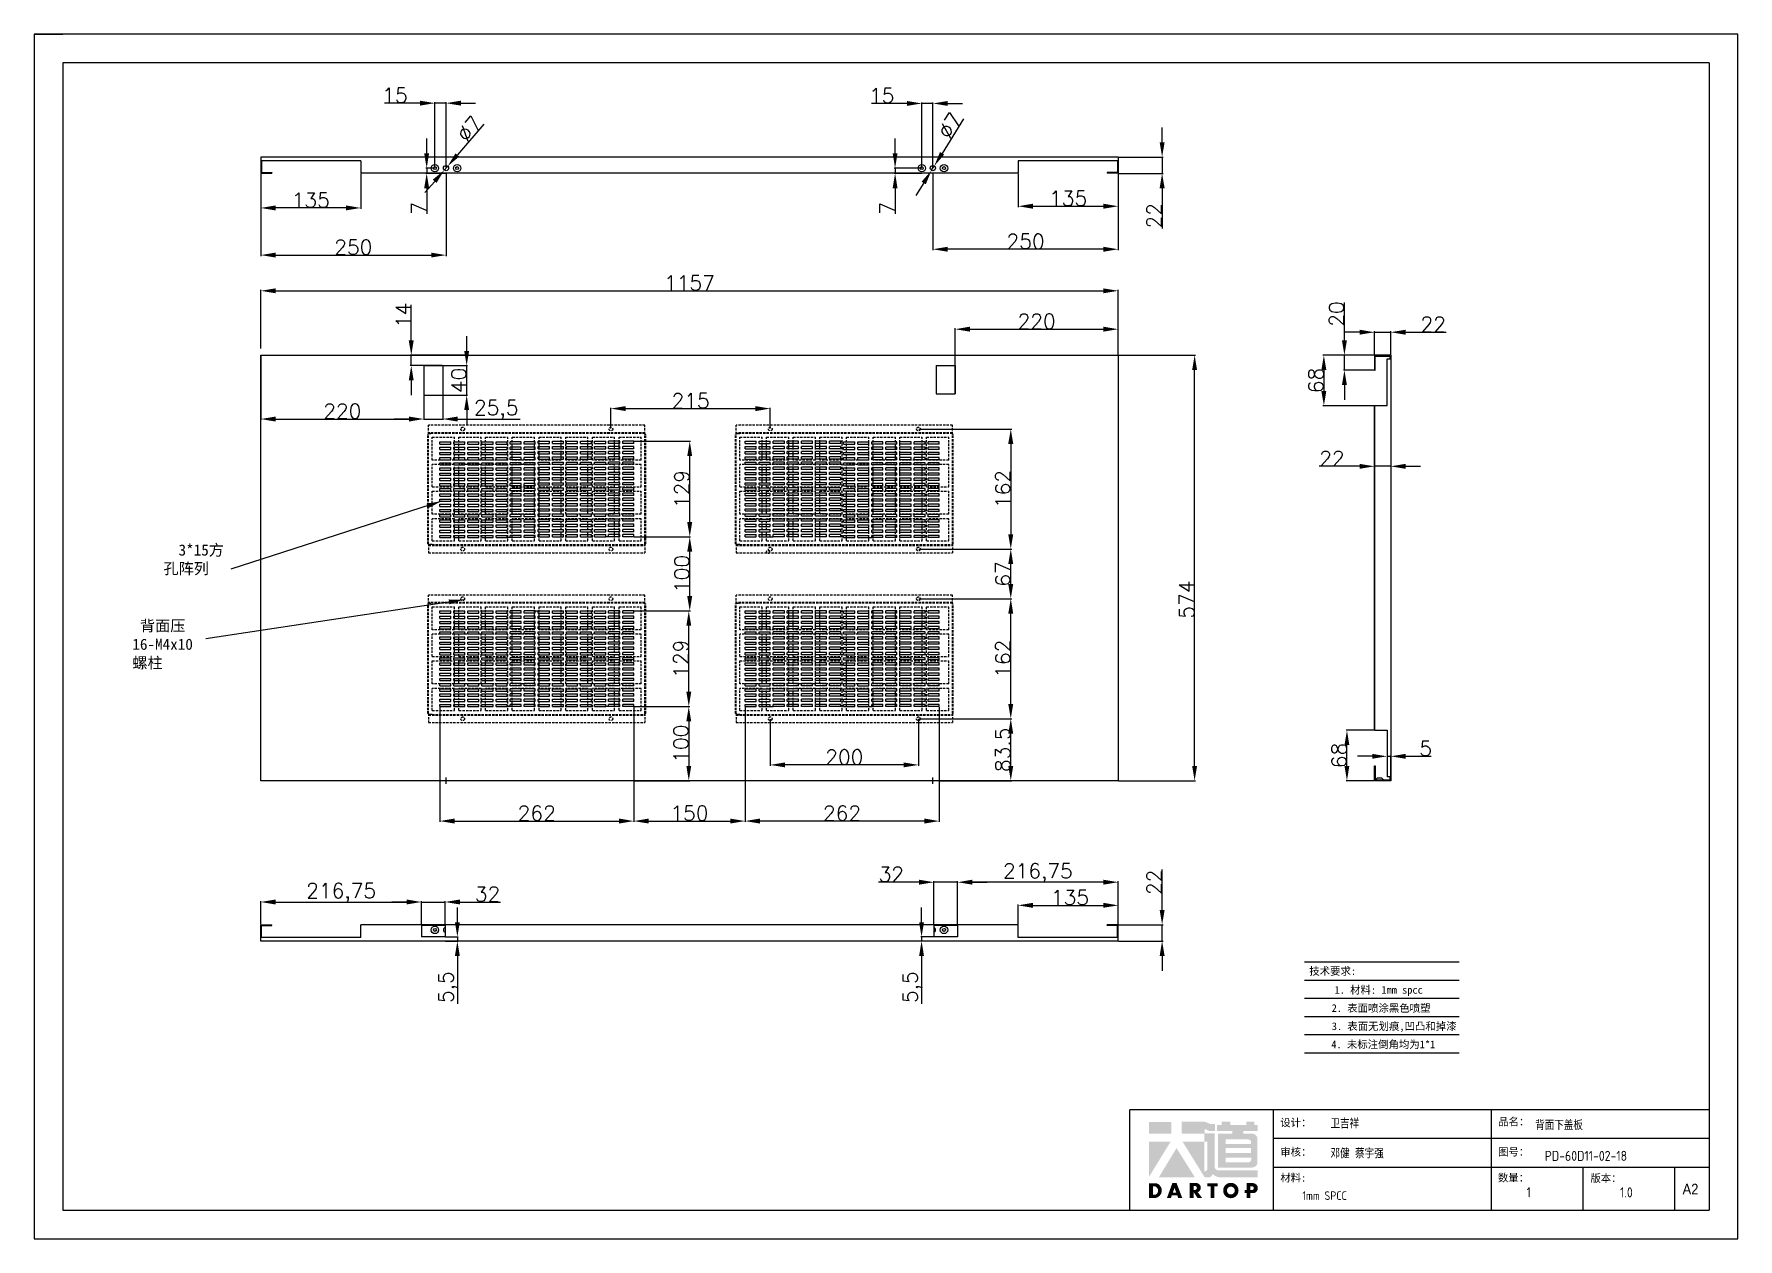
# Model space of a CAD drawing. Header units: millimetres. Extents: x -30327 to 34858, y 4015 to 75103.
# Drawn here: x 18050 to 20350, y 52753 to 54378 of the extents above; entities that cross this region are included whole.
import ezdxf
from ezdxf.enums import TextEntityAlignment as Align

# ---------------------------------------------------------------- set-up
doc = ezdxf.new("R2010")
doc.units = ezdxf.units.MM
doc.linetypes.add('CENTER2', pattern=[28.575, 19.05, -3.175, 3.175, -3.175])
doc.linetypes.add('HIDDEN2', pattern=[4.7625, 3.175, -1.5875])
for name, color, linetype, lineweight in [('A-TITLEBLOCK', 7, 'Continuous', 18), ('cen', 1, 'CENTER2', 9), ('dim', 2, 'Continuous', 9)]:
    doc.layers.add(name, color=color, linetype=linetype, lineweight=lineweight)
doc.layers.add('hidden', color=3, linetype='HIDDEN2')
doc.layers.add('print', color=30, linetype='Continuous')
doc.styles.add('GB', font='GBENOR.SHX', dxfattribs={"bigfont": 'gbcbig.shx'})
doc.styles.add('HZ', font='')
doc.styles.add('SLDTEXTSTYLE0', font='simfang.ttf', dxfattribs={"bigfont": 'bigfont'})
doc.styles.add('SLDTEXTSTYLE1', font='Gothic.ttf', dxfattribs={"width": 0.913})
doc.styles.get("Standard").update_dxf_attribs({"font": 'txt', "bigfont": 'gbcbig.shx'})
doc.styles.get('HZ').set_extended_font_data('SimSun')
doc.dimstyles.new('ISO-25', dxfattribs={"dimtxt": 20, "dimasz": 20, "dimexe": 1.25, "dimexo": 0.625, "dimtad": 1, "dimtxsty": 'Standard', "dimcen": 2.5, "dimadec": 0, "dimazin": 0, "dimtfac": 1, "dimtmove": 0, "dimatfit": 3, "dimfxl": 0, "dimarcsym": 0})

msp = doc.modelspace()

# ---------------------------------------------------------------- texts
at = {"style": 'HZ'}
for s, height, p in [('技术要求:', 10.29794, (19802.6678, 53114.0768)), ('1. 材料: 1mm spcc                        ', 10.297936, (19948.8015, 53088.7109)), ('    2. 表面喷涂黑色喷塑  ', 10.297936, (19860.9871, 53064.192)), ('3. 表面无划痕,凹凸和掉漆', 10.297936, (19885.7119, 53039.6731)), ('4. 未标注倒角均为1*1', 10.297936, (19871.0074, 53015.1542))]:
    msp.add_text(s, height=height, dxfattribs=at).set_placement(p, align=Align.MIDDLE_CENTER)
at = {"char_height": 15, "width": 99.079569, "attachment_point": 1, "style": 'HZ'}
for s, insert in [('  3*15方孔阵列', (18224.8542, 53689.783)), (' 背面压16-M4x10螺柱', (18182.953, 53587.6399))]:
    msp.add_mtext(s, dxfattribs=dict(at, insert=insert))

# ---------------------------------------------------------------- blocks, each defined once
blk = doc.blocks.new('*D552')
at = {"layer": 'Defpoints', "color": 0}
for p in [(19513.2, 54032), (18356.2, 53953.4), (19513.2, 53953.4)]:
    blk.add_point(p, dxfattribs=at)
at = {"layer": 'dim', "color": 0, "lineweight": -2}
for p, q in [((18356.2, 53954), (18356.2, 54033.2)), ((18376.2, 54032), (19493.2, 54032)), ((19513.2, 53954), (19513.2, 54033.2))]:
    blk.add_line(p, q, dxfattribs=at)
at = {"layer": 'dim', "color": 0}
for points in [[(18376.2, 54035.3), (18376.2, 54028.7), (18356.2, 54032)], [(19493.2, 54035.3), (19493.2, 54028.7), (19513.2, 54032)]]:
    blk.add_solid(points, dxfattribs=at)
at = {"layer": 'dim', "color": 0, "lineweight": 9, "insert": (18934.7, 54042.6), "char_height": 20, "attachment_point": 5}
blk.add_mtext('1157', dxfattribs=at)
blk = doc.blocks.new('*D553')
at = {"layer": 'Defpoints', "color": 0}
for p in [(19881, 53976.1), (19859, 53945), (19881, 53945)]:
    blk.add_point(p, dxfattribs=at)
at = {"layer": 'dim', "color": 0, "lineweight": -2}
for p, q in [((19839, 53976.1), (19819, 53976.1)), ((19859, 53945.7), (19859, 53977.4)), ((19859, 53976.1), (19881, 53976.1)), ((19881, 53945.7), (19881, 53977.4)), ((19901, 53976.1), (19955.6, 53976.1))]:
    blk.add_line(p, q, dxfattribs=at)
at = {"layer": 'dim', "color": 0}
for points in [[(19839, 53979.5), (19839, 53972.8), (19859, 53976.1)], [(19901, 53979.5), (19901, 53972.8), (19881, 53976.1)]]:
    blk.add_solid(points, dxfattribs=at)
at = {"layer": 'dim', "color": 0, "lineweight": 9, "insert": (19938.3, 53986.8), "char_height": 20, "attachment_point": 5}
blk.add_mtext('22', dxfattribs=at)
blk = doc.blocks.new('*D554')
at = {"layer": 'Defpoints', "color": 0}
for p in [(19818.5, 53945), (19859, 53945), (19859, 53925)]:
    blk.add_point(p, dxfattribs=at)
at = {"layer": 'dim', "color": 0, "lineweight": -2}
for p, q in [((19818.5, 53965), (19818.5, 54016.3)), ((19858.4, 53945), (19817.3, 53945)), ((19818.5, 53925), (19818.5, 53945)), ((19858.4, 53925), (19817.3, 53925)), ((19818.5, 53905), (19818.5, 53885))]:
    blk.add_line(p, q, dxfattribs=at)
at = {"layer": 'dim', "color": 0}
for points in [[(19815.2, 53965), (19821.8, 53965), (19818.5, 53945)], [(19815.2, 53905), (19821.8, 53905), (19818.5, 53925)]]:
    blk.add_solid(points, dxfattribs=at)
at = {"layer": 'dim', "color": 0, "lineweight": 9, "insert": (19807.9, 54000.7), "char_height": 20, "attachment_point": 5, "rotation": 90}
blk.add_mtext('20', dxfattribs=at)
blk = doc.blocks.new('*D555')
at = {"layer": 'Defpoints', "color": 0}
for p in [(18356.2, 53945), (18576.2, 53891), (18576.2, 53859)]:
    blk.add_point(p, dxfattribs=at)
at = {"layer": 'dim', "color": 0, "lineweight": -2}
for p, q in [((18356.2, 53944.4), (18356.2, 53857.7)), ((18576.2, 53890.4), (18576.2, 53857.7)), ((18376.2, 53859), (18556.2, 53859))]:
    blk.add_line(p, q, dxfattribs=at)
at = {"layer": 'dim', "color": 0}
for points in [[(18376.2, 53862.3), (18376.2, 53855.6), (18356.2, 53859)], [(18556.2, 53862.3), (18556.2, 53855.6), (18576.2, 53859)]]:
    blk.add_solid(points, dxfattribs=at)
at = {"layer": 'dim', "color": 0, "lineweight": 9, "insert": (18466.2, 53869.6), "char_height": 20, "attachment_point": 5}
blk.add_mtext('220', dxfattribs=at)
blk = doc.blocks.new('*D556')
at = {"layer": 'Defpoints', "color": 0}
for p in [(19513.2, 53980.2), (19513.2, 53945), (19293.2, 53893)]:
    blk.add_point(p, dxfattribs=at)
at = {"layer": 'dim', "color": 0, "lineweight": -2}
for p, q in [((19293.2, 53893.7), (19293.2, 53981.5)), ((19313.2, 53980.2), (19493.2, 53980.2)), ((19513.2, 53945.7), (19513.2, 53981.5))]:
    blk.add_line(p, q, dxfattribs=at)
at = {"layer": 'dim', "color": 0}
for points in [[(19313.2, 53983.6), (19313.2, 53976.9), (19293.2, 53980.2)], [(19493.2, 53983.6), (19493.2, 53976.9), (19513.2, 53980.2)]]:
    blk.add_solid(points, dxfattribs=at)
at = {"layer": 'dim', "color": 0, "lineweight": 9, "insert": (19403.2, 53990.8), "char_height": 20, "attachment_point": 5}
blk.add_mtext('220', dxfattribs=at)
blk = doc.blocks.new('*D557')
at = {"layer": 'Defpoints', "color": 0}
for p in [(18576.2, 53891), (18601.7, 53891), (18601.7, 53859)]:
    blk.add_point(p, dxfattribs=at)
at = {"layer": 'dim', "color": 0, "lineweight": -2}
for p, q in [((18576.2, 53890.4), (18576.2, 53857.7)), ((18601.7, 53890.4), (18601.7, 53857.7)), ((18556.2, 53859), (18536.2, 53859)), ((18576.2, 53859), (18601.7, 53859)), ((18621.7, 53859), (18706.3, 53859))]:
    blk.add_line(p, q, dxfattribs=at)
at = {"layer": 'dim', "color": 0}
for points in [[(18556.2, 53862.3), (18556.2, 53855.6), (18576.2, 53859)], [(18621.7, 53862.3), (18621.7, 53855.6), (18601.7, 53859)]]:
    blk.add_solid(points, dxfattribs=at)
at = {"layer": 'dim', "color": 0, "lineweight": 9, "insert": (18674, 53871.3), "char_height": 20, "attachment_point": 5}
blk.add_mtext('25,5', dxfattribs=at)
blk = doc.blocks.new('*D558')
at = {"layer": 'Defpoints', "color": 0}
for p in [(18601.7, 53931), (18634.1, 53931), (18601.7, 53891)]:
    blk.add_point(p, dxfattribs=at)
at = {"layer": 'dim', "color": 0, "lineweight": -2}
for p, q in [((18634.1, 53951), (18634.1, 53971)), ((18602.3, 53931), (18635.3, 53931)), ((18634.1, 53891), (18634.1, 53931)), ((18602.3, 53891), (18635.3, 53891)), ((18634.1, 53871), (18634.1, 53851))]:
    blk.add_line(p, q, dxfattribs=at)
at = {"layer": 'dim', "color": 0}
for points in [[(18630.7, 53951), (18637.4, 53951), (18634.1, 53931)], [(18630.7, 53871), (18637.4, 53871), (18634.1, 53891)]]:
    blk.add_solid(points, dxfattribs=at)
at = {"layer": 'dim', "color": 0, "lineweight": 9, "insert": (18623.4, 53911), "char_height": 20, "attachment_point": 5, "rotation": 90}
blk.add_mtext('40', dxfattribs=at)
blk = doc.blocks.new('*D559')
at = {"layer": 'Defpoints', "color": 0}
for p in [(18559.3, 53945), (18633.2, 53945), (18601.7, 53931)]:
    blk.add_point(p, dxfattribs=at)
at = {"layer": 'dim', "color": 0, "lineweight": -2}
for p, q in [((18559.3, 53965), (18559.3, 54012.9)), ((18632.6, 53945), (18558, 53945)), ((18559.3, 53931), (18559.3, 53945)), ((18601.1, 53931), (18558, 53931)), ((18559.3, 53911), (18559.3, 53891))]:
    blk.add_line(p, q, dxfattribs=at)
at = {"layer": 'dim', "color": 0}
for points in [[(18555.9, 53965), (18562.6, 53965), (18559.3, 53945)], [(18555.9, 53911), (18562.6, 53911), (18559.3, 53931)]]:
    blk.add_solid(points, dxfattribs=at)
at = {"layer": 'dim', "color": 0, "lineweight": 9, "insert": (18548.6, 53999), "char_height": 20, "attachment_point": 5, "rotation": 90}
blk.add_mtext('14', dxfattribs=at)
blk = doc.blocks.new('*D560')
at = {"layer": 'Defpoints', "color": 0}
for p in [(19513.2, 53945), (19616.4, 53945), (19513.2, 53371)]:
    blk.add_point(p, dxfattribs=at)
at = {"layer": 'dim', "color": 0, "lineweight": -2}
for p, q in [((19513.8, 53945), (19617.6, 53945)), ((19616.4, 53391), (19616.4, 53925)), ((19513.8, 53371), (19617.6, 53371))]:
    blk.add_line(p, q, dxfattribs=at)
at = {"layer": 'dim', "color": 0}
for points in [[(19613, 53925), (19619.7, 53925), (19616.4, 53945)], [(19613, 53391), (19619.7, 53391), (19616.4, 53371)]]:
    blk.add_solid(points, dxfattribs=at)
at = {"layer": 'dim', "color": 0, "lineweight": 9, "insert": (19605.7, 53615.5), "char_height": 20, "attachment_point": 5, "rotation": 90}
blk.add_mtext('574', dxfattribs=at)
blk = doc.blocks.new('*D561')
at = {"layer": 'Defpoints', "color": 0}
for p in [(19859, 53857.2), (19881, 53857.2), (19859, 53795.2)]:
    blk.add_point(p, dxfattribs=at)
at = {"layer": 'dim', "color": 0, "lineweight": -2}
for p, q in [((19859, 53856.5), (19859, 53793.9)), ((19881, 53856.5), (19881, 53793.9)), ((19839, 53795.2), (19784.4, 53795.2)), ((19881, 53795.2), (19859, 53795.2)), ((19901, 53795.2), (19921, 53795.2))]:
    blk.add_line(p, q, dxfattribs=at)
at = {"layer": 'dim', "color": 0}
for points in [[(19839, 53798.5), (19839, 53791.8), (19859, 53795.2)], [(19901, 53798.5), (19901, 53791.8), (19881, 53795.2)]]:
    blk.add_solid(points, dxfattribs=at)
at = {"layer": 'dim', "color": 0, "lineweight": 9, "insert": (19801.7, 53805.8), "char_height": 20, "attachment_point": 5}
blk.add_mtext('22', dxfattribs=at)
blk = doc.blocks.new('*D562')
at = {"layer": 'Defpoints', "color": 0}
for p in [(19876, 53439), (19881, 53403.9), (19881, 53371)]:
    blk.add_point(p, dxfattribs=at)
at = {"layer": 'dim', "color": 0, "lineweight": -2}
for p, q in [((19876, 53438.4), (19876, 53402.6)), ((19856, 53403.9), (19836, 53403.9)), ((19876, 53403.9), (19881, 53403.9)), ((19881, 53371.7), (19881, 53405.1)), ((19901, 53403.9), (19935.6, 53403.9))]:
    blk.add_line(p, q, dxfattribs=at)
at = {"layer": 'dim', "color": 0}
for points in [[(19856, 53407.2), (19856, 53400.6), (19876, 53403.9)], [(19901, 53407.2), (19901, 53400.6), (19881, 53403.9)]]:
    blk.add_solid(points, dxfattribs=at)
at = {"layer": 'dim', "color": 0, "lineweight": 9, "insert": (19928.3, 53414.5), "char_height": 20, "attachment_point": 5}
blk.add_mtext('5', dxfattribs=at)
blk = doc.blocks.new('*D563')
at = {"layer": 'Defpoints', "color": 0}
for p in [(18573, 53207.3), (18356.2, 53176.6), (18573, 53176.6)]:
    blk.add_point(p, dxfattribs=at)
at = {"layer": 'dim', "color": 0, "lineweight": -2}
for p, q in [((18356.2, 53177.2), (18356.2, 53208.6)), ((18376.2, 53207.3), (18553, 53207.3)), ((18573, 53177.2), (18573, 53208.6))]:
    blk.add_line(p, q, dxfattribs=at)
at = {"layer": 'dim', "color": 0}
for points in [[(18376.2, 53210.7), (18376.2, 53204), (18356.2, 53207.3)], [(18553, 53210.7), (18553, 53204), (18573, 53207.3)]]:
    blk.add_solid(points, dxfattribs=at)
at = {"layer": 'dim', "color": 0, "lineweight": 9, "insert": (18464.6, 53219.6), "char_height": 20, "attachment_point": 5}
blk.add_mtext('216,75', dxfattribs=at)
blk = doc.blocks.new('*D564')
at = {"layer": 'Defpoints', "color": 0}
for p in [(18605, 53207.3), (18573, 53176.6), (18605, 53176.6)]:
    blk.add_point(p, dxfattribs=at)
at = {"layer": 'dim', "color": 0, "lineweight": -2}
for p, q in [((18553, 53207.3), (18533, 53207.3)), ((18573, 53177.2), (18573, 53208.6)), ((18573, 53207.3), (18605, 53207.3)), ((18605, 53177.2), (18605, 53208.6)), ((18625, 53207.3), (18679.5, 53207.3))]:
    blk.add_line(p, q, dxfattribs=at)
at = {"layer": 'dim', "color": 0}
for points in [[(18553, 53210.7), (18553, 53204), (18573, 53207.3)], [(18625, 53210.7), (18625, 53204), (18605, 53207.3)]]:
    blk.add_solid(points, dxfattribs=at)
at = {"layer": 'dim', "color": 0, "lineweight": 9, "insert": (18662.2, 53218), "char_height": 20, "attachment_point": 5}
blk.add_mtext('32', dxfattribs=at)
blk = doc.blocks.new('*D565')
at = {"layer": 'Defpoints', "color": 0}
for p in [(19296.5, 53234), (19296.5, 53176.6), (19513.2, 53176.6)]:
    blk.add_point(p, dxfattribs=at)
at = {"layer": 'dim', "color": 0, "lineweight": -2}
for p, q in [((19296.5, 53177.2), (19296.5, 53235.3)), ((19493.2, 53234), (19316.5, 53234)), ((19513.2, 53177.2), (19513.2, 53235.3))]:
    blk.add_line(p, q, dxfattribs=at)
at = {"layer": 'dim', "color": 0}
for points in [[(19316.5, 53237.4), (19316.5, 53230.7), (19296.5, 53234)], [(19493.2, 53237.4), (19493.2, 53230.7), (19513.2, 53234)]]:
    blk.add_solid(points, dxfattribs=at)
at = {"layer": 'dim', "color": 0, "lineweight": 9, "insert": (19404.8, 53246.3), "char_height": 20, "attachment_point": 5}
blk.add_mtext('216,75', dxfattribs=at)
blk = doc.blocks.new('*D566')
at = {"layer": 'Defpoints', "color": 0}
for p in [(19264.5, 53234), (19264.5, 53176.6), (19296.5, 53176.6)]:
    blk.add_point(p, dxfattribs=at)
at = {"layer": 'dim', "color": 0, "lineweight": -2}
for p, q in [((19244.5, 53234), (19189.9, 53234)), ((19264.5, 53177.2), (19264.5, 53235.3)), ((19296.5, 53234), (19264.5, 53234)), ((19296.5, 53177.2), (19296.5, 53235.3)), ((19316.5, 53234), (19336.5, 53234))]:
    blk.add_line(p, q, dxfattribs=at)
at = {"layer": 'dim', "color": 0}
for points in [[(19244.5, 53237.4), (19244.5, 53230.7), (19264.5, 53234)], [(19316.5, 53237.4), (19316.5, 53230.7), (19296.5, 53234)]]:
    blk.add_solid(points, dxfattribs=at)
at = {"layer": 'dim', "color": 0, "lineweight": 9, "insert": (19207.2, 53244.7), "char_height": 20, "attachment_point": 5}
blk.add_mtext('32', dxfattribs=at)
blk = doc.blocks.new('*D567')
at = {"layer": 'Defpoints', "color": 0}
for p in [(19513.1, 53176.6), (19572.5, 53176.6), (19513.1, 53154.6)]:
    blk.add_point(p, dxfattribs=at)
at = {"layer": 'dim', "color": 0, "lineweight": -2}
for p, q in [((19572.5, 53196.6), (19572.5, 53251.2)), ((19513.7, 53176.6), (19573.8, 53176.6)), ((19572.5, 53154.6), (19572.5, 53176.6)), ((19513.7, 53154.6), (19573.8, 53154.6)), ((19572.5, 53134.6), (19572.5, 53114.6))]:
    blk.add_line(p, q, dxfattribs=at)
at = {"layer": 'dim', "color": 0}
for points in [[(19569.2, 53196.6), (19575.9, 53196.6), (19572.5, 53176.6)], [(19569.2, 53134.6), (19575.9, 53134.6), (19572.5, 53154.6)]]:
    blk.add_solid(points, dxfattribs=at)
at = {"layer": 'dim', "color": 0, "lineweight": 9, "insert": (19561.9, 53233.9), "char_height": 20, "attachment_point": 5, "rotation": 90}
blk.add_mtext('22', dxfattribs=at)
blk = doc.blocks.new('*D568')
at = {"layer": 'Defpoints', "color": 0}
for p in [(19264.5, 53160.1), (19247.9, 53154.6), (19264.5, 53154.6)]:
    blk.add_point(p, dxfattribs=at)
at = {"layer": 'dim', "color": 0, "lineweight": -2}
for p, q in [((19247.9, 53180.1), (19247.9, 53200.1)), ((19263.8, 53160.1), (19246.7, 53160.1)), ((19247.9, 53160.1), (19247.9, 53154.6)), ((19263.8, 53154.6), (19246.7, 53154.6)), ((19247.9, 53134.6), (19247.9, 53070))]:
    blk.add_line(p, q, dxfattribs=at)
at = {"layer": 'dim', "color": 0}
for points in [[(19244.6, 53180.1), (19251.2, 53180.1), (19247.9, 53160.1)], [(19244.6, 53134.6), (19251.2, 53134.6), (19247.9, 53154.6)]]:
    blk.add_solid(points, dxfattribs=at)
at = {"layer": 'dim', "color": 0, "lineweight": 9, "insert": (19235.6, 53092.3), "char_height": 20, "attachment_point": 5, "rotation": 90}
blk.add_mtext('5,5', dxfattribs=at)
blk = doc.blocks.new('*D569')
at = {"layer": 'Defpoints', "color": 0}
for p in [(18605, 53160.1), (18605, 53154.6), (18621.5, 53154.6)]:
    blk.add_point(p, dxfattribs=at)
at = {"layer": 'dim', "color": 0, "lineweight": -2}
for p, q in [((18621.5, 53180.1), (18621.5, 53200.1)), ((18605.6, 53160.1), (18622.7, 53160.1)), ((18621.5, 53160.1), (18621.5, 53154.6)), ((18605.6, 53154.6), (18622.7, 53154.6)), ((18621.5, 53134.6), (18621.5, 53070))]:
    blk.add_line(p, q, dxfattribs=at)
at = {"layer": 'dim', "color": 0}
for points in [[(18618.2, 53180.1), (18624.8, 53180.1), (18621.5, 53160.1)], [(18618.2, 53134.6), (18624.8, 53134.6), (18621.5, 53154.6)]]:
    blk.add_solid(points, dxfattribs=at)
at = {"layer": 'dim', "color": 0, "lineweight": 9, "insert": (18609.2, 53092.3), "char_height": 20, "attachment_point": 5, "rotation": 90}
blk.add_mtext('5,5', dxfattribs=at)
blk = doc.blocks.new('*D570')
at = {"layer": 'Defpoints', "color": 0}
for p in [(19821.9, 53439), (19859, 53439), (19859, 53371)]:
    blk.add_point(p, dxfattribs=at)
at = {"layer": 'dim', "color": 0, "lineweight": -2}
for p, q in [((19858.4, 53439), (19820.7, 53439)), ((19821.9, 53391), (19821.9, 53419)), ((19858.4, 53371), (19820.7, 53371))]:
    blk.add_line(p, q, dxfattribs=at)
at = {"layer": 'dim', "color": 0}
for points in [[(19818.6, 53419), (19825.2, 53419), (19821.9, 53439)], [(19818.6, 53391), (19825.2, 53391), (19821.9, 53371)]]:
    blk.add_solid(points, dxfattribs=at)
at = {"layer": 'dim', "color": 0, "lineweight": 9, "insert": (19811.3, 53405), "char_height": 20, "attachment_point": 5, "rotation": 90}
blk.add_mtext('68', dxfattribs=at)
blk = doc.blocks.new('*D571')
at = {"layer": 'Defpoints', "color": 0}
for p in [(19859, 53945), (19790.8, 53877), (19859, 53877)]:
    blk.add_point(p, dxfattribs=at)
at = {"layer": 'dim', "color": 0, "lineweight": -2}
for p, q in [((19858.4, 53945), (19789.5, 53945)), ((19790.8, 53925), (19790.8, 53897)), ((19858.4, 53877), (19789.5, 53877))]:
    blk.add_line(p, q, dxfattribs=at)
at = {"layer": 'dim', "color": 0}
for points in [[(19787.4, 53925), (19794.1, 53925), (19790.8, 53945)], [(19787.4, 53897), (19794.1, 53897), (19790.8, 53877)]]:
    blk.add_solid(points, dxfattribs=at)
at = {"layer": 'dim', "color": 0, "lineweight": 9, "insert": (19780.1, 53911), "char_height": 20, "attachment_point": 5, "rotation": 90}
blk.add_mtext('68', dxfattribs=at)
blk = doc.blocks.new('*D572')
at = {"layer": 'Defpoints', "color": 0}
for p in [(18356.2, 54190.5), (18606.2, 54190.5), (18606.2, 54080.2)]:
    blk.add_point(p, dxfattribs=at)
at = {"layer": 'dim', "color": 0, "lineweight": -2}
for p, q in [((18356.2, 54189.9), (18356.2, 54078.9)), ((18606.2, 54189.9), (18606.2, 54078.9)), ((18376.2, 54080.2), (18586.2, 54080.2))]:
    blk.add_line(p, q, dxfattribs=at)
at = {"layer": 'dim', "color": 0}
for points in [[(18376.2, 54083.5), (18376.2, 54076.9), (18356.2, 54080.2)], [(18586.2, 54083.5), (18586.2, 54076.9), (18606.2, 54080.2)]]:
    blk.add_solid(points, dxfattribs=at)
at = {"layer": 'dim', "color": 0, "lineweight": 9, "insert": (18481.2, 54090.8), "char_height": 20, "attachment_point": 5}
blk.add_mtext('250', dxfattribs=at)
blk = doc.blocks.new('*D573')
at = {"layer": 'Defpoints', "color": 0}
for p in [(19263.2, 54190.5), (19513.2, 54190.5), (19263.2, 54088.1)]:
    blk.add_point(p, dxfattribs=at)
at = {"layer": 'dim', "color": 0, "lineweight": -2}
for p, q in [((19263.2, 54189.9), (19263.2, 54086.8)), ((19513.2, 54189.9), (19513.2, 54086.8)), ((19493.2, 54088.1), (19283.2, 54088.1))]:
    blk.add_line(p, q, dxfattribs=at)
at = {"layer": 'dim', "color": 0}
for points in [[(19283.2, 54091.4), (19283.2, 54084.7), (19263.2, 54088.1)], [(19493.2, 54091.4), (19493.2, 54084.7), (19513.2, 54088.1)]]:
    blk.add_solid(points, dxfattribs=at)
at = {"layer": 'dim', "color": 0, "lineweight": 9, "insert": (19388.2, 54098.7), "char_height": 20, "attachment_point": 5}
blk.add_mtext('250', dxfattribs=at)
blk = doc.blocks.new('*D574')
at = {"layer": 'Defpoints', "color": 0}
for p in [(19513.1, 54212.5), (19513.1, 54190.5), (19572.5, 54190.5)]:
    blk.add_point(p, dxfattribs=at)
at = {"layer": 'dim', "color": 0, "lineweight": -2}
for p, q in [((19572.5, 54232.5), (19572.5, 54252.5)), ((19513.7, 54212.5), (19573.8, 54212.5)), ((19572.5, 54212.5), (19572.5, 54190.5)), ((19513.7, 54190.5), (19573.8, 54190.5)), ((19572.5, 54170.5), (19572.5, 54116))]:
    blk.add_line(p, q, dxfattribs=at)
at = {"layer": 'dim', "color": 0}
for points in [[(19569.2, 54232.5), (19575.9, 54232.5), (19572.5, 54212.5)], [(19569.2, 54170.5), (19575.9, 54170.5), (19572.5, 54190.5)]]:
    blk.add_solid(points, dxfattribs=at)
at = {"layer": 'dim', "color": 0, "lineweight": 9, "insert": (19561.9, 54133.2), "char_height": 20, "attachment_point": 5, "rotation": 90}
blk.add_mtext('22', dxfattribs=at)
blk = doc.blocks.new('*D575')
at = {"layer": 'Defpoints', "color": 0}
for p in [(19513.2, 53202.8), (19378.2, 53176.6), (19513.2, 53177.6)]:
    blk.add_point(p, dxfattribs=at)
at = {"layer": 'dim', "color": 0, "lineweight": -2}
for p, q in [((19378.2, 53177.2), (19378.2, 53204.1)), ((19513.2, 53178.2), (19513.2, 53204.1)), ((19398.2, 53202.8), (19493.2, 53202.8))]:
    blk.add_line(p, q, dxfattribs=at)
at = {"layer": 'dim', "color": 0}
for points in [[(19398.2, 53206.2), (19398.2, 53199.5), (19378.2, 53202.8)], [(19493.2, 53206.2), (19493.2, 53199.5), (19513.2, 53202.8)]]:
    blk.add_solid(points, dxfattribs=at)
at = {"layer": 'dim', "color": 0, "lineweight": 9, "insert": (19448.2, 53213.5), "char_height": 20, "attachment_point": 5}
blk.add_mtext('135', dxfattribs=at)
blk = doc.blocks.new('*D576')
at = {"layer": 'Defpoints', "color": 0}
for p in [(18356.2, 54190.5), (18491.2, 54190.5), (18356.2, 54143.8)]:
    blk.add_point(p, dxfattribs=at)
at = {"layer": 'dim', "color": 0, "lineweight": -2}
for p, q in [((18356.2, 54189.9), (18356.2, 54142.6)), ((18491.2, 54189.9), (18491.2, 54142.6)), ((18471.2, 54143.8), (18376.2, 54143.8))]:
    blk.add_line(p, q, dxfattribs=at)
at = {"layer": 'dim', "color": 0}
for points in [[(18376.2, 54147.2), (18376.2, 54140.5), (18356.2, 54143.8)], [(18471.2, 54147.2), (18471.2, 54140.5), (18491.2, 54143.8)]]:
    blk.add_solid(points, dxfattribs=at)
at = {"layer": 'dim', "color": 0, "lineweight": 9, "insert": (18423.7, 54154.4), "char_height": 20, "attachment_point": 5}
blk.add_mtext('135', dxfattribs=at)
blk = doc.blocks.new('*D577')
at = {"layer": 'Defpoints', "color": 0}
for p in [(19378.2, 54190.5), (19513.2, 54190.5), (19513.2, 54146.1)]:
    blk.add_point(p, dxfattribs=at)
at = {"layer": 'dim', "color": 0, "lineweight": -2}
for p, q in [((19378.2, 54189.9), (19378.2, 54144.9)), ((19513.2, 54189.9), (19513.2, 54144.9)), ((19398.2, 54146.1), (19493.2, 54146.1))]:
    blk.add_line(p, q, dxfattribs=at)
at = {"layer": 'dim', "color": 0}
for points in [[(19398.2, 54149.5), (19398.2, 54142.8), (19378.2, 54146.1)], [(19493.2, 54149.5), (19493.2, 54142.8), (19513.2, 54146.1)]]:
    blk.add_solid(points, dxfattribs=at)
at = {"layer": 'dim', "color": 0, "lineweight": 9, "insert": (19445.7, 54156.7), "char_height": 20, "attachment_point": 5}
blk.add_mtext('135', dxfattribs=at)
blk = doc.blocks.new('*D578')
at = {"layer": 'Defpoints', "color": 0}
for p in [(18603.9, 54194.9), (18608.5, 54200.2)]:
    blk.add_point(p, dxfattribs=at)
at = {"layer": 'dim', "color": 0, "lineweight": -2}
for p, q in [((18657.2, 54256.7), (18621.6, 54215.3)), ((18603.9, 54194.9), (18608.5, 54200.2)), ((18590.9, 54179.7), (18577.8, 54164.6))]:
    blk.add_line(p, q, dxfattribs=at)
at = {"layer": 'dim', "color": 0}
for points in [[(18619, 54217.5), (18624.1, 54213.2), (18608.5, 54200.2)], [(18588.3, 54181.9), (18593.4, 54177.6), (18603.9, 54194.9)]]:
    blk.add_solid(points, dxfattribs=at)
at = {"layer": 'dim', "color": 0, "insert": (18637.9, 54250.5), "char_height": 20, "attachment_point": 5, "rotation": 49.2142}
blk.add_mtext('∅7', dxfattribs=at)
blk = doc.blocks.new('*D579')
at = {"layer": 'Defpoints', "color": 0}
for p in [(19261.4, 54194.6), (19265.1, 54200.5)]:
    blk.add_point(p, dxfattribs=at)
at = {"layer": 'dim', "color": 0, "lineweight": -2}
for p, q in [((19304.4, 54263.9), (19275.6, 54217.5)), ((19261.4, 54194.6), (19265.1, 54200.5)), ((19250.8, 54177.6), (19240.3, 54160.6))]:
    blk.add_line(p, q, dxfattribs=at)
at = {"layer": 'dim', "color": 0}
for points in [[(19272.8, 54219.3), (19278.4, 54215.7), (19265.1, 54200.5)], [(19248, 54179.3), (19253.6, 54175.8), (19261.4, 54194.6)]]:
    blk.add_solid(points, dxfattribs=at)
at = {"layer": 'dim', "color": 0, "insert": (19286.2, 54254.8), "char_height": 20, "attachment_point": 5, "rotation": 58.1693}
blk.add_mtext('∅7', dxfattribs=at)
blk = doc.blocks.new('*D580')
at = {"layer": 'Defpoints', "color": 0}
for p in [(18580.1, 54197.5), (18591.2, 54197.5), (18606.2, 54190.5)]:
    blk.add_point(p, dxfattribs=at)
at = {"layer": 'dim', "color": 0, "lineweight": -2}
for p, q in [((18580.1, 54217.5), (18580.1, 54237.5)), ((18590.6, 54197.5), (18578.8, 54197.5)), ((18580.1, 54197.5), (18580.1, 54190.5)), ((18605.6, 54190.5), (18578.8, 54190.5)), ((18580.1, 54170.5), (18580.1, 54136))]:
    blk.add_line(p, q, dxfattribs=at)
at = {"layer": 'dim', "color": 0}
for points in [[(18576.7, 54217.5), (18583.4, 54217.5), (18580.1, 54197.5)], [(18576.7, 54170.5), (18583.4, 54170.5), (18580.1, 54190.5)]]:
    blk.add_solid(points, dxfattribs=at)
at = {"layer": 'dim', "color": 0, "insert": (18569.4, 54143.2), "char_height": 20, "attachment_point": 5, "rotation": 90}
blk.add_mtext('7', dxfattribs=at)
blk = doc.blocks.new('*D581')
at = {"layer": 'Defpoints', "color": 0}
for p in [(19248.2, 54197.5), (19212.2, 54190.5), (19248.2, 54190.5)]:
    blk.add_point(p, dxfattribs=at)
at = {"layer": 'dim', "color": 0, "lineweight": -2}
for p, q in [((19212.2, 54217.5), (19212.2, 54237.5)), ((19247.6, 54197.5), (19211, 54197.5)), ((19212.2, 54197.5), (19212.2, 54190.5)), ((19247.6, 54190.5), (19211, 54190.5)), ((19212.2, 54170.5), (19212.2, 54136))]:
    blk.add_line(p, q, dxfattribs=at)
at = {"layer": 'dim', "color": 0}
for points in [[(19208.9, 54217.5), (19215.5, 54217.5), (19212.2, 54197.5)], [(19208.9, 54170.5), (19215.5, 54170.5), (19212.2, 54190.5)]]:
    blk.add_solid(points, dxfattribs=at)
at = {"layer": 'dim', "color": 0, "insert": (19201.6, 54143.2), "char_height": 20, "attachment_point": 5, "rotation": 90}
blk.add_mtext('7', dxfattribs=at)
blk = doc.blocks.new('*D582')
at = {"layer": 'Defpoints', "color": 0}
for p in [(18591.2, 54285.2), (18591.2, 54197.5), (18606.2, 54197.5)]:
    blk.add_point(p, dxfattribs=at)
at = {"layer": 'dim', "color": 0, "lineweight": -2}
for p, q in [((18571.2, 54285.2), (18523.3, 54285.2)), ((18591.2, 54198.2), (18591.2, 54286.4)), ((18606.2, 54285.2), (18591.2, 54285.2)), ((18606.2, 54198.2), (18606.2, 54286.4)), ((18626.2, 54285.2), (18646.2, 54285.2))]:
    blk.add_line(p, q, dxfattribs=at)
at = {"layer": 'dim', "color": 0}
for points in [[(18571.2, 54288.5), (18571.2, 54281.9), (18591.2, 54285.2)], [(18626.2, 54288.5), (18626.2, 54281.9), (18606.2, 54285.2)]]:
    blk.add_solid(points, dxfattribs=at)
at = {"layer": 'dim', "color": 0, "insert": (18537.2, 54295.8), "char_height": 20, "attachment_point": 5}
blk.add_mtext('15', dxfattribs=at)
blk = doc.blocks.new('*D583')
at = {"layer": 'Defpoints', "color": 0}
for p in [(19248.2, 54284.8), (19248.2, 54197.5), (19263.2, 54197.5)]:
    blk.add_point(p, dxfattribs=at)
at = {"layer": 'dim', "color": 0, "lineweight": -2}
for p, q in [((19228.2, 54284.8), (19180.3, 54284.8)), ((19248.2, 54198.2), (19248.2, 54286.1)), ((19263.2, 54284.8), (19248.2, 54284.8)), ((19263.2, 54198.2), (19263.2, 54286.1)), ((19283.2, 54284.8), (19303.2, 54284.8))]:
    blk.add_line(p, q, dxfattribs=at)
at = {"layer": 'dim', "color": 0}
for points in [[(19228.2, 54288.1), (19228.2, 54281.5), (19248.2, 54284.8)], [(19283.2, 54288.1), (19283.2, 54281.5), (19263.2, 54284.8)]]:
    blk.add_solid(points, dxfattribs=at)
at = {"layer": 'dim', "color": 0, "insert": (19194.2, 54295.4), "char_height": 20, "attachment_point": 5}
blk.add_mtext('15', dxfattribs=at)
blk = doc.blocks.new('*D1028')
at = {"layer": 'Defpoints', "color": 0}
for p in [(18597.7, 53471), (18859.7, 53471), (18859.7, 53316.5)]:
    blk.add_point(p, dxfattribs=at)
at = {"layer": 'dim', "color": 0, "lineweight": -2}
for p, q in [((18597.7, 53470.4), (18597.7, 53315.3)), ((18859.7, 53470.4), (18859.7, 53315.3)), ((18617.7, 53316.5), (18839.7, 53316.5))]:
    blk.add_line(p, q, dxfattribs=at)
at = {"layer": 'dim', "color": 0}
for points in [[(18617.7, 53319.9), (18617.7, 53313.2), (18597.7, 53316.5)], [(18839.7, 53319.9), (18839.7, 53313.2), (18859.7, 53316.5)]]:
    blk.add_solid(points, dxfattribs=at)
at = {"layer": 'dim', "color": 0, "lineweight": 9, "insert": (18728.7, 53327.1), "char_height": 20, "attachment_point": 5}
blk.add_mtext('262', dxfattribs=at)
blk = doc.blocks.new('bgfs')
at = {"color": 0}
for p, q in [((19166.8, 10900.7), (19181.8, 10900.7)), ((19166.8, 10897.7), (19166.8, 10900.7)), ((19181.8, 10897.7), (19181.8, 10900.7)), ((19185.8, 10900.7), (19200.8, 10900.7)), ((19185.8, 10897.7), (19185.8, 10900.7)), ((19200.8, 10897.7), (19200.8, 10900.7)), ((19204.8, 10900.7), (19219.8, 10900.7)), ((19204.8, 10897.7), (19204.8, 10900.7)), ((19219.8, 10897.7), (19219.8, 10900.7)), ((19223.8, 10900.7), (19238.8, 10900.7)), ((19223.8, 10897.7), (19223.8, 10900.7)), ((19238.8, 10897.7), (19238.8, 10900.7)), ((19242.8, 10900.7), (19257.8, 10900.7)), ((19242.8, 10897.7), (19242.8, 10900.7)), ((19257.8, 10897.7), (19257.8, 10900.7)), ((19261.8, 10897.7), (19261.8, 10900.7)), ((19276.8, 10900.7), (19261.8, 10900.7)), ((19276.8, 10897.7), (19276.8, 10900.7)), ((19280.8, 10897.7), (19280.8, 10900.7)), ((19295.8, 10900.7), (19280.8, 10900.7)), ((19295.8, 10897.7), (19295.8, 10900.7)), ((19166.8, 10897.7), (19181.8, 10897.7)), ((19166.8, 10893.7), (19181.8, 10893.7)), ((19166.8, 10890.7), (19166.8, 10893.7)), ((19166.8, 10890.7), (19181.8, 10890.7)), ((19166.8, 10886.7), (19181.8, 10886.7)), ((19166.8, 10883.7), (19166.8, 10886.7)), ((19166.8, 10883.7), (19181.8, 10883.7)), ((19166.8, 10879.7), (19181.8, 10879.7)), ((19166.8, 10876.7), (19166.8, 10879.7)), ((19166.8, 10876.7), (19181.8, 10876.7)), ((19181.8, 10890.7), (19181.8, 10893.7)), ((19181.8, 10883.7), (19181.8, 10886.7)), ((19181.8, 10876.7), (19181.8, 10879.7)), ((19185.8, 10897.7), (19200.8, 10897.7)), ((19185.8, 10893.7), (19200.8, 10893.7)), ((19185.8, 10890.7), (19185.8, 10893.7)), ((19185.8, 10890.7), (19200.8, 10890.7)), ((19185.8, 10886.7), (19200.8, 10886.7)), ((19185.8, 10883.7), (19185.8, 10886.7)), ((19185.8, 10883.7), (19200.8, 10883.7)), ((19185.8, 10879.7), (19200.8, 10879.7)), ((19185.8, 10876.7), (19185.8, 10879.7)), ((19185.8, 10876.7), (19200.8, 10876.7)), ((19200.8, 10890.7), (19200.8, 10893.7)), ((19200.8, 10883.7), (19200.8, 10886.7)), ((19200.8, 10876.7), (19200.8, 10879.7)), ((19204.8, 10897.7), (19219.8, 10897.7)), ((19204.8, 10893.7), (19219.8, 10893.7)), ((19204.8, 10890.7), (19204.8, 10893.7)), ((19204.8, 10890.7), (19219.8, 10890.7)), ((19204.8, 10886.7), (19219.8, 10886.7)), ((19204.8, 10883.7), (19204.8, 10886.7)), ((19204.8, 10883.7), (19219.8, 10883.7)), ((19204.8, 10879.7), (19219.8, 10879.7)), ((19204.8, 10876.7), (19204.8, 10879.7)), ((19204.8, 10876.7), (19219.8, 10876.7)), ((19219.8, 10890.7), (19219.8, 10893.7)), ((19219.8, 10883.7), (19219.8, 10886.7)), ((19219.8, 10876.7), (19219.8, 10879.7)), ((19223.8, 10897.7), (19238.8, 10897.7)), ((19223.8, 10893.7), (19238.8, 10893.7)), ((19223.8, 10890.7), (19223.8, 10893.7)), ((19223.8, 10890.7), (19238.8, 10890.7)), ((19223.8, 10886.7), (19238.8, 10886.7)), ((19223.8, 10883.7), (19223.8, 10886.7)), ((19223.8, 10883.7), (19238.8, 10883.7)), ((19223.8, 10879.7), (19238.8, 10879.7)), ((19223.8, 10876.7), (19223.8, 10879.7)), ((19223.8, 10876.7), (19238.8, 10876.7)), ((19238.8, 10890.7), (19238.8, 10893.7)), ((19238.8, 10883.7), (19238.8, 10886.7)), ((19238.8, 10876.7), (19238.8, 10879.7)), ((19242.8, 10897.7), (19257.8, 10897.7)), ((19242.8, 10893.7), (19257.8, 10893.7)), ((19242.8, 10890.7), (19242.8, 10893.7)), ((19242.8, 10890.7), (19257.8, 10890.7)), ((19242.8, 10883.7), (19242.8, 10886.7)), ((19242.8, 10886.7), (19257.8, 10886.7)), ((19242.8, 10883.7), (19257.8, 10883.7)), ((19242.8, 10876.7), (19242.8, 10879.7)), ((19242.8, 10879.7), (19257.8, 10879.7)), ((19242.8, 10876.7), (19257.8, 10876.7)), ((19257.8, 10890.7), (19257.8, 10893.7)), ((19257.8, 10883.7), (19257.8, 10886.7)), ((19257.8, 10876.7), (19257.8, 10879.7)), ((19276.8, 10897.7), (19261.8, 10897.7)), ((19261.8, 10890.7), (19261.8, 10893.7)), ((19276.8, 10893.7), (19261.8, 10893.7)), ((19276.8, 10890.7), (19261.8, 10890.7)), ((19276.8, 10886.7), (19261.8, 10886.7)), ((19261.8, 10883.7), (19261.8, 10886.7)), ((19276.8, 10883.7), (19261.8, 10883.7)), ((19276.8, 10879.7), (19261.8, 10879.7)), ((19261.8, 10876.7), (19261.8, 10879.7)), ((19276.8, 10876.7), (19261.8, 10876.7)), ((19276.8, 10890.7), (19276.8, 10893.7)), ((19276.8, 10883.7), (19276.8, 10886.7)), ((19276.8, 10876.7), (19276.8, 10879.7)), ((19295.8, 10897.7), (19280.8, 10897.7)), ((19280.8, 10890.7), (19280.8, 10893.7)), ((19295.8, 10893.7), (19280.8, 10893.7)), ((19295.8, 10890.7), (19280.8, 10890.7)), ((19280.8, 10883.7), (19280.8, 10886.7)), ((19295.8, 10886.7), (19280.8, 10886.7)), ((19295.8, 10883.7), (19280.8, 10883.7)), ((19280.8, 10876.7), (19280.8, 10879.7)), ((19295.8, 10879.7), (19280.8, 10879.7)), ((19295.8, 10876.7), (19280.8, 10876.7)), ((19295.8, 10890.7), (19295.8, 10893.7)), ((19295.8, 10883.7), (19295.8, 10886.7)), ((19295.8, 10876.7), (19295.8, 10879.7)), ((19166.8, 10869.7), (19166.8, 10872.7)), ((19166.8, 10872.7), (19181.8, 10872.7)), ((19166.8, 10869.7), (19181.8, 10869.7)), ((19166.8, 10862.7), (19166.8, 10865.7)), ((19166.8, 10865.7), (19181.8, 10865.7)), ((19166.8, 10862.7), (19181.8, 10862.7)), ((19166.8, 10855.7), (19166.8, 10858.7)), ((19166.8, 10858.7), (19181.8, 10858.7)), ((19166.8, 10855.7), (19181.8, 10855.7)), ((19181.8, 10869.7), (19181.8, 10872.7)), ((19181.8, 10862.7), (19181.8, 10865.7)), ((19181.8, 10855.7), (19181.8, 10858.7)), ((19185.8, 10869.7), (19185.8, 10872.7)), ((19185.8, 10872.7), (19200.8, 10872.7)), ((19185.8, 10869.7), (19200.8, 10869.7)), ((19185.8, 10862.7), (19185.8, 10865.7)), ((19185.8, 10865.7), (19200.8, 10865.7)), ((19185.8, 10862.7), (19200.8, 10862.7)), ((19185.8, 10855.7), (19185.8, 10858.7)), ((19185.8, 10858.7), (19200.8, 10858.7)), ((19185.8, 10855.7), (19200.8, 10855.7)), ((19200.8, 10869.7), (19200.8, 10872.7)), ((19200.8, 10862.7), (19200.8, 10865.7)), ((19200.8, 10855.7), (19200.8, 10858.7)), ((19204.8, 10869.7), (19204.8, 10872.7)), ((19204.8, 10872.7), (19219.8, 10872.7)), ((19204.8, 10869.7), (19219.8, 10869.7)), ((19204.8, 10862.7), (19204.8, 10865.7)), ((19204.8, 10865.7), (19219.8, 10865.7)), ((19204.8, 10862.7), (19219.8, 10862.7)), ((19204.8, 10855.7), (19204.8, 10858.7)), ((19204.8, 10858.7), (19219.8, 10858.7)), ((19204.8, 10855.7), (19219.8, 10855.7)), ((19219.8, 10869.7), (19219.8, 10872.7)), ((19219.8, 10862.7), (19219.8, 10865.7)), ((19219.8, 10855.7), (19219.8, 10858.7)), ((19223.8, 10869.7), (19223.8, 10872.7)), ((19223.8, 10872.7), (19238.8, 10872.7)), ((19223.8, 10869.7), (19238.8, 10869.7)), ((19223.8, 10862.7), (19223.8, 10865.7)), ((19223.8, 10865.7), (19238.8, 10865.7)), ((19223.8, 10862.7), (19238.8, 10862.7)), ((19223.8, 10855.7), (19223.8, 10858.7)), ((19223.8, 10858.7), (19238.8, 10858.7)), ((19223.8, 10855.7), (19238.8, 10855.7)), ((19238.8, 10869.7), (19238.8, 10872.7)), ((19238.8, 10862.7), (19238.8, 10865.7)), ((19238.8, 10855.7), (19238.8, 10858.7)), ((19242.8, 10869.7), (19242.8, 10872.7)), ((19242.8, 10872.7), (19257.8, 10872.7)), ((19242.8, 10869.7), (19257.8, 10869.7)), ((19242.8, 10862.7), (19242.8, 10865.7)), ((19242.8, 10865.7), (19257.8, 10865.7)), ((19242.8, 10862.7), (19257.8, 10862.7)), ((19242.8, 10855.7), (19242.8, 10858.7)), ((19242.8, 10858.7), (19257.8, 10858.7)), ((19242.8, 10855.7), (19257.8, 10855.7)), ((19257.8, 10869.7), (19257.8, 10872.7)), ((19257.8, 10862.7), (19257.8, 10865.7)), ((19257.8, 10855.7), (19257.8, 10858.7)), ((19276.8, 10872.7), (19261.8, 10872.7)), ((19261.8, 10869.7), (19261.8, 10872.7)), ((19276.8, 10869.7), (19261.8, 10869.7)), ((19276.8, 10865.7), (19261.8, 10865.7)), ((19261.8, 10862.7), (19261.8, 10865.7)), ((19276.8, 10862.7), (19261.8, 10862.7)), ((19276.8, 10858.7), (19261.8, 10858.7)), ((19261.8, 10855.7), (19261.8, 10858.7)), ((19276.8, 10855.7), (19261.8, 10855.7)), ((19276.8, 10869.7), (19276.8, 10872.7)), ((19276.8, 10862.7), (19276.8, 10865.7)), ((19276.8, 10855.7), (19276.8, 10858.7)), ((19295.8, 10872.7), (19280.8, 10872.7)), ((19280.8, 10869.7), (19280.8, 10872.7)), ((19295.8, 10869.7), (19280.8, 10869.7)), ((19295.8, 10865.7), (19280.8, 10865.7)), ((19280.8, 10862.7), (19280.8, 10865.7)), ((19295.8, 10862.7), (19280.8, 10862.7)), ((19295.8, 10858.7), (19280.8, 10858.7)), ((19280.8, 10855.7), (19280.8, 10858.7)), ((19295.8, 10855.7), (19280.8, 10855.7)), ((19295.8, 10869.7), (19295.8, 10872.7)), ((19295.8, 10862.7), (19295.8, 10865.7)), ((19295.8, 10855.7), (19295.8, 10858.7)), ((19166.8, 10848.7), (19166.8, 10851.7)), ((19166.8, 10851.7), (19181.8, 10851.7)), ((19166.8, 10848.7), (19181.8, 10848.7)), ((19166.8, 10841.7), (19166.8, 10844.7)), ((19166.8, 10844.7), (19181.8, 10844.7)), ((19166.8, 10841.7), (19181.8, 10841.7)), ((19166.8, 10837.7), (19181.8, 10837.7)), ((19166.8, 10834.7), (19166.8, 10837.7)), ((19166.8, 10834.7), (19181.8, 10834.7)), ((19166.8, 10830.7), (19181.8, 10830.7)), ((19166.8, 10827.7), (19166.8, 10830.7)), ((19181.8, 10848.7), (19181.8, 10851.7)), ((19181.8, 10841.7), (19181.8, 10844.7)), ((19181.8, 10834.7), (19181.8, 10837.7)), ((19181.8, 10827.7), (19181.8, 10830.7)), ((19185.8, 10848.7), (19185.8, 10851.7)), ((19185.8, 10851.7), (19200.8, 10851.7)), ((19185.8, 10848.7), (19200.8, 10848.7)), ((19185.8, 10841.7), (19185.8, 10844.7)), ((19185.8, 10844.7), (19200.8, 10844.7)), ((19185.8, 10841.7), (19200.8, 10841.7)), ((19185.8, 10837.7), (19200.8, 10837.7)), ((19185.8, 10834.7), (19185.8, 10837.7)), ((19185.8, 10834.7), (19200.8, 10834.7)), ((19185.8, 10830.7), (19200.8, 10830.7)), ((19185.8, 10827.7), (19185.8, 10830.7)), ((19200.8, 10848.7), (19200.8, 10851.7)), ((19200.8, 10841.7), (19200.8, 10844.7)), ((19200.8, 10834.7), (19200.8, 10837.7)), ((19200.8, 10827.7), (19200.8, 10830.7)), ((19204.8, 10848.7), (19204.8, 10851.7)), ((19204.8, 10851.7), (19219.8, 10851.7)), ((19204.8, 10848.7), (19219.8, 10848.7)), ((19204.8, 10841.7), (19204.8, 10844.7)), ((19204.8, 10844.7), (19219.8, 10844.7)), ((19204.8, 10841.7), (19219.8, 10841.7)), ((19204.8, 10837.7), (19219.8, 10837.7)), ((19204.8, 10834.7), (19204.8, 10837.7)), ((19204.8, 10834.7), (19219.8, 10834.7)), ((19204.8, 10830.7), (19219.8, 10830.7)), ((19204.8, 10827.7), (19204.8, 10830.7)), ((19219.8, 10848.7), (19219.8, 10851.7)), ((19219.8, 10841.7), (19219.8, 10844.7)), ((19219.8, 10834.7), (19219.8, 10837.7)), ((19219.8, 10827.7), (19219.8, 10830.7)), ((19223.8, 10848.7), (19223.8, 10851.7)), ((19223.8, 10851.7), (19238.8, 10851.7)), ((19223.8, 10848.7), (19238.8, 10848.7)), ((19223.8, 10841.7), (19223.8, 10844.7)), ((19223.8, 10844.7), (19238.8, 10844.7)), ((19223.8, 10841.7), (19238.8, 10841.7)), ((19223.8, 10837.7), (19238.8, 10837.7)), ((19223.8, 10834.7), (19223.8, 10837.7)), ((19223.8, 10834.7), (19238.8, 10834.7)), ((19223.8, 10830.7), (19238.8, 10830.7)), ((19223.8, 10827.7), (19223.8, 10830.7)), ((19238.8, 10848.7), (19238.8, 10851.7)), ((19238.8, 10841.7), (19238.8, 10844.7)), ((19238.8, 10834.7), (19238.8, 10837.7)), ((19238.8, 10827.7), (19238.8, 10830.7)), ((19242.8, 10851.7), (19257.8, 10851.7)), ((19242.8, 10848.7), (19242.8, 10851.7)), ((19242.8, 10848.7), (19257.8, 10848.7)), ((19242.8, 10844.7), (19257.8, 10844.7)), ((19242.8, 10841.7), (19242.8, 10844.7)), ((19242.8, 10841.7), (19257.8, 10841.7)), ((19242.8, 10837.7), (19257.8, 10837.7)), ((19242.8, 10834.7), (19242.8, 10837.7)), ((19242.8, 10834.7), (19257.8, 10834.7)), ((19242.8, 10830.7), (19257.8, 10830.7)), ((19242.8, 10827.7), (19242.8, 10830.7)), ((19257.8, 10848.7), (19257.8, 10851.7)), ((19257.8, 10841.7), (19257.8, 10844.7)), ((19257.8, 10834.7), (19257.8, 10837.7)), ((19257.8, 10827.7), (19257.8, 10830.7)), ((19261.8, 10848.7), (19261.8, 10851.7)), ((19276.8, 10851.7), (19261.8, 10851.7)), ((19276.8, 10848.7), (19261.8, 10848.7)), ((19261.8, 10841.7), (19261.8, 10844.7)), ((19276.8, 10844.7), (19261.8, 10844.7)), ((19276.8, 10841.7), (19261.8, 10841.7)), ((19261.8, 10834.7), (19261.8, 10837.7)), ((19276.8, 10837.7), (19261.8, 10837.7)), ((19276.8, 10834.7), (19261.8, 10834.7)), ((19261.8, 10827.7), (19261.8, 10830.7)), ((19276.8, 10830.7), (19261.8, 10830.7)), ((19276.8, 10848.7), (19276.8, 10851.7)), ((19276.8, 10841.7), (19276.8, 10844.7)), ((19276.8, 10834.7), (19276.8, 10837.7)), ((19276.8, 10827.7), (19276.8, 10830.7)), ((19295.8, 10851.7), (19280.8, 10851.7)), ((19280.8, 10848.7), (19280.8, 10851.7)), ((19295.8, 10848.7), (19280.8, 10848.7)), ((19295.8, 10844.7), (19280.8, 10844.7)), ((19280.8, 10841.7), (19280.8, 10844.7)), ((19295.8, 10841.7), (19280.8, 10841.7)), ((19280.8, 10834.7), (19280.8, 10837.7)), ((19295.8, 10837.7), (19280.8, 10837.7)), ((19295.8, 10834.7), (19280.8, 10834.7)), ((19280.8, 10827.7), (19280.8, 10830.7)), ((19295.8, 10830.7), (19280.8, 10830.7)), ((19295.8, 10848.7), (19295.8, 10851.7)), ((19295.8, 10841.7), (19295.8, 10844.7)), ((19295.8, 10834.7), (19295.8, 10837.7)), ((19295.8, 10827.7), (19295.8, 10830.7)), ((19166.8, 10827.7), (19181.8, 10827.7)), ((19166.8, 10823.7), (19181.8, 10823.7)), ((19166.8, 10820.7), (19166.8, 10823.7)), ((19166.8, 10820.7), (19181.8, 10820.7)), ((19166.8, 10816.7), (19181.8, 10816.7)), ((19166.8, 10813.7), (19166.8, 10816.7)), ((19166.8, 10813.7), (19181.8, 10813.7)), ((19166.8, 10809.7), (19181.8, 10809.7)), ((19166.8, 10806.7), (19166.8, 10809.7)), ((19166.8, 10806.7), (19181.8, 10806.7)), ((19181.8, 10820.7), (19181.8, 10823.7)), ((19181.8, 10813.7), (19181.8, 10816.7)), ((19181.8, 10806.7), (19181.8, 10809.7)), ((19185.8, 10827.7), (19200.8, 10827.7)), ((19185.8, 10823.7), (19200.8, 10823.7)), ((19185.8, 10820.7), (19185.8, 10823.7)), ((19185.8, 10820.7), (19200.8, 10820.7)), ((19185.8, 10816.7), (19200.8, 10816.7)), ((19185.8, 10813.7), (19185.8, 10816.7)), ((19185.8, 10813.7), (19200.8, 10813.7)), ((19185.8, 10809.7), (19200.8, 10809.7)), ((19185.8, 10806.7), (19185.8, 10809.7)), ((19185.8, 10806.7), (19200.8, 10806.7)), ((19200.8, 10820.7), (19200.8, 10823.7)), ((19200.8, 10813.7), (19200.8, 10816.7)), ((19200.8, 10806.7), (19200.8, 10809.7)), ((19204.8, 10827.7), (19219.8, 10827.7)), ((19204.8, 10823.7), (19219.8, 10823.7)), ((19204.8, 10820.7), (19204.8, 10823.7)), ((19204.8, 10820.7), (19219.8, 10820.7)), ((19204.8, 10816.7), (19219.8, 10816.7)), ((19204.8, 10813.7), (19204.8, 10816.7)), ((19204.8, 10813.7), (19219.8, 10813.7)), ((19204.8, 10809.7), (19219.8, 10809.7)), ((19204.8, 10806.7), (19204.8, 10809.7)), ((19204.8, 10806.7), (19219.8, 10806.7)), ((19219.8, 10820.7), (19219.8, 10823.7)), ((19219.8, 10813.7), (19219.8, 10816.7)), ((19219.8, 10806.7), (19219.8, 10809.7)), ((19223.8, 10827.7), (19238.8, 10827.7)), ((19223.8, 10823.7), (19238.8, 10823.7)), ((19223.8, 10820.7), (19223.8, 10823.7)), ((19223.8, 10820.7), (19238.8, 10820.7)), ((19223.8, 10816.7), (19238.8, 10816.7)), ((19223.8, 10813.7), (19223.8, 10816.7)), ((19223.8, 10813.7), (19238.8, 10813.7)), ((19223.8, 10809.7), (19238.8, 10809.7)), ((19223.8, 10806.7), (19223.8, 10809.7)), ((19223.8, 10806.7), (19238.8, 10806.7)), ((19238.8, 10820.7), (19238.8, 10823.7)), ((19238.8, 10813.7), (19238.8, 10816.7)), ((19238.8, 10806.7), (19238.8, 10809.7)), ((19242.8, 10827.7), (19257.8, 10827.7)), ((19242.8, 10823.7), (19257.8, 10823.7)), ((19242.8, 10820.7), (19242.8, 10823.7)), ((19242.8, 10820.7), (19257.8, 10820.7)), ((19242.8, 10813.7), (19242.8, 10816.7)), ((19242.8, 10816.7), (19257.8, 10816.7)), ((19242.8, 10813.7), (19257.8, 10813.7)), ((19242.8, 10806.7), (19242.8, 10809.7)), ((19242.8, 10809.7), (19257.8, 10809.7)), ((19242.8, 10806.7), (19257.8, 10806.7)), ((19257.8, 10820.7), (19257.8, 10823.7)), ((19257.8, 10813.7), (19257.8, 10816.7)), ((19257.8, 10806.7), (19257.8, 10809.7)), ((19276.8, 10827.7), (19261.8, 10827.7)), ((19261.8, 10820.7), (19261.8, 10823.7)), ((19276.8, 10823.7), (19261.8, 10823.7)), ((19276.8, 10820.7), (19261.8, 10820.7)), ((19276.8, 10816.7), (19261.8, 10816.7)), ((19261.8, 10813.7), (19261.8, 10816.7)), ((19276.8, 10813.7), (19261.8, 10813.7)), ((19276.8, 10809.7), (19261.8, 10809.7)), ((19261.8, 10806.7), (19261.8, 10809.7)), ((19276.8, 10806.7), (19261.8, 10806.7)), ((19276.8, 10820.7), (19276.8, 10823.7)), ((19276.8, 10813.7), (19276.8, 10816.7)), ((19276.8, 10806.7), (19276.8, 10809.7)), ((19295.8, 10827.7), (19280.8, 10827.7)), ((19280.8, 10820.7), (19280.8, 10823.7)), ((19295.8, 10823.7), (19280.8, 10823.7)), ((19295.8, 10820.7), (19280.8, 10820.7)), ((19280.8, 10813.7), (19280.8, 10816.7)), ((19295.8, 10816.7), (19280.8, 10816.7)), ((19295.8, 10813.7), (19280.8, 10813.7)), ((19280.8, 10806.7), (19280.8, 10809.7)), ((19295.8, 10809.7), (19280.8, 10809.7)), ((19295.8, 10806.7), (19280.8, 10806.7)), ((19295.8, 10820.7), (19295.8, 10823.7)), ((19295.8, 10813.7), (19295.8, 10816.7)), ((19295.8, 10806.7), (19295.8, 10809.7)), ((19166.8, 10799.7), (19166.8, 10802.7)), ((19166.8, 10802.7), (19181.8, 10802.7)), ((19166.8, 10799.7), (19181.8, 10799.7)), ((19166.8, 10792.7), (19166.8, 10795.7)), ((19166.8, 10795.7), (19181.8, 10795.7)), ((19166.8, 10792.7), (19181.8, 10792.7)), ((19166.8, 10785.7), (19166.8, 10788.7)), ((19166.8, 10788.7), (19181.8, 10788.7)), ((19166.8, 10785.7), (19181.8, 10785.7)), ((19181.8, 10799.7), (19181.8, 10802.7)), ((19181.8, 10792.7), (19181.8, 10795.7)), ((19181.8, 10785.7), (19181.8, 10788.7)), ((19185.8, 10799.7), (19185.8, 10802.7)), ((19185.8, 10802.7), (19200.8, 10802.7)), ((19185.8, 10799.7), (19200.8, 10799.7)), ((19185.8, 10792.7), (19185.8, 10795.7)), ((19185.8, 10795.7), (19200.8, 10795.7)), ((19185.8, 10792.7), (19200.8, 10792.7)), ((19185.8, 10785.7), (19185.8, 10788.7)), ((19185.8, 10788.7), (19200.8, 10788.7)), ((19185.8, 10785.7), (19200.8, 10785.7)), ((19200.8, 10799.7), (19200.8, 10802.7)), ((19200.8, 10792.7), (19200.8, 10795.7)), ((19200.8, 10785.7), (19200.8, 10788.7)), ((19204.8, 10799.7), (19204.8, 10802.7)), ((19204.8, 10802.7), (19219.8, 10802.7)), ((19204.8, 10799.7), (19219.8, 10799.7)), ((19204.8, 10792.7), (19204.8, 10795.7)), ((19204.8, 10795.7), (19219.8, 10795.7)), ((19204.8, 10792.7), (19219.8, 10792.7)), ((19204.8, 10785.7), (19204.8, 10788.7)), ((19204.8, 10788.7), (19219.8, 10788.7)), ((19204.8, 10785.7), (19219.8, 10785.7)), ((19219.8, 10799.7), (19219.8, 10802.7)), ((19219.8, 10792.7), (19219.8, 10795.7)), ((19219.8, 10785.7), (19219.8, 10788.7)), ((19223.8, 10799.7), (19223.8, 10802.7)), ((19223.8, 10802.7), (19238.8, 10802.7)), ((19223.8, 10799.7), (19238.8, 10799.7)), ((19223.8, 10792.7), (19223.8, 10795.7)), ((19223.8, 10795.7), (19238.8, 10795.7)), ((19223.8, 10792.7), (19238.8, 10792.7)), ((19223.8, 10785.7), (19223.8, 10788.7)), ((19223.8, 10788.7), (19238.8, 10788.7)), ((19223.8, 10785.7), (19238.8, 10785.7)), ((19238.8, 10799.7), (19238.8, 10802.7)), ((19238.8, 10792.7), (19238.8, 10795.7)), ((19238.8, 10785.7), (19238.8, 10788.7)), ((19242.8, 10799.7), (19242.8, 10802.7)), ((19242.8, 10802.7), (19257.8, 10802.7)), ((19242.8, 10799.7), (19257.8, 10799.7)), ((19242.8, 10792.7), (19242.8, 10795.7)), ((19242.8, 10795.7), (19257.8, 10795.7)), ((19242.8, 10792.7), (19257.8, 10792.7)), ((19242.8, 10785.7), (19242.8, 10788.7)), ((19242.8, 10788.7), (19257.8, 10788.7)), ((19242.8, 10785.7), (19257.8, 10785.7)), ((19257.8, 10799.7), (19257.8, 10802.7)), ((19257.8, 10792.7), (19257.8, 10795.7)), ((19257.8, 10785.7), (19257.8, 10788.7)), ((19276.8, 10802.7), (19261.8, 10802.7)), ((19261.8, 10799.7), (19261.8, 10802.7)), ((19276.8, 10799.7), (19261.8, 10799.7)), ((19276.8, 10795.7), (19261.8, 10795.7)), ((19261.8, 10792.7), (19261.8, 10795.7)), ((19276.8, 10792.7), (19261.8, 10792.7)), ((19276.8, 10788.7), (19261.8, 10788.7)), ((19261.8, 10785.7), (19261.8, 10788.7)), ((19276.8, 10785.7), (19261.8, 10785.7)), ((19276.8, 10799.7), (19276.8, 10802.7)), ((19276.8, 10792.7), (19276.8, 10795.7)), ((19276.8, 10785.7), (19276.8, 10788.7)), ((19295.8, 10802.7), (19280.8, 10802.7)), ((19280.8, 10799.7), (19280.8, 10802.7)), ((19295.8, 10799.7), (19280.8, 10799.7)), ((19295.8, 10795.7), (19280.8, 10795.7)), ((19280.8, 10792.7), (19280.8, 10795.7)), ((19295.8, 10792.7), (19280.8, 10792.7)), ((19295.8, 10788.7), (19280.8, 10788.7)), ((19280.8, 10785.7), (19280.8, 10788.7)), ((19295.8, 10785.7), (19280.8, 10785.7)), ((19295.8, 10799.7), (19295.8, 10802.7)), ((19295.8, 10792.7), (19295.8, 10795.7)), ((19295.8, 10785.7), (19295.8, 10788.7)), ((19166.8, 10778.7), (19166.8, 10781.7)), ((19166.8, 10781.7), (19181.8, 10781.7)), ((19166.8, 10778.7), (19181.8, 10778.7)), ((19166.8, 10771.7), (19166.8, 10774.7)), ((19166.8, 10774.7), (19181.8, 10774.7)), ((19166.8, 10771.7), (19181.8, 10771.7)), ((19181.8, 10778.7), (19181.8, 10781.7)), ((19181.8, 10771.7), (19181.8, 10774.7)), ((19185.8, 10778.7), (19185.8, 10781.7)), ((19185.8, 10781.7), (19200.8, 10781.7)), ((19185.8, 10778.7), (19200.8, 10778.7)), ((19185.8, 10771.7), (19185.8, 10774.7)), ((19185.8, 10774.7), (19200.8, 10774.7)), ((19185.8, 10771.7), (19200.8, 10771.7)), ((19200.8, 10778.7), (19200.8, 10781.7)), ((19200.8, 10771.7), (19200.8, 10774.7)), ((19204.8, 10778.7), (19204.8, 10781.7)), ((19204.8, 10781.7), (19219.8, 10781.7)), ((19204.8, 10778.7), (19219.8, 10778.7)), ((19204.8, 10771.7), (19204.8, 10774.7)), ((19204.8, 10774.7), (19219.8, 10774.7)), ((19204.8, 10771.7), (19219.8, 10771.7)), ((19219.8, 10778.7), (19219.8, 10781.7)), ((19219.8, 10771.7), (19219.8, 10774.7)), ((19223.8, 10778.7), (19223.8, 10781.7)), ((19223.8, 10781.7), (19238.8, 10781.7)), ((19223.8, 10778.7), (19238.8, 10778.7)), ((19223.8, 10771.7), (19223.8, 10774.7)), ((19223.8, 10774.7), (19238.8, 10774.7)), ((19223.8, 10771.7), (19238.8, 10771.7)), ((19238.8, 10778.7), (19238.8, 10781.7)), ((19238.8, 10771.7), (19238.8, 10774.7)), ((19242.8, 10781.7), (19257.8, 10781.7)), ((19242.8, 10778.7), (19242.8, 10781.7)), ((19242.8, 10778.7), (19257.8, 10778.7)), ((19242.8, 10774.7), (19257.8, 10774.7)), ((19242.8, 10771.7), (19242.8, 10774.7)), ((19242.8, 10771.7), (19257.8, 10771.7)), ((19257.8, 10778.7), (19257.8, 10781.7)), ((19257.8, 10771.7), (19257.8, 10774.7)), ((19276.8, 10771.7), (19257.8, 10771.7)), ((19261.8, 10778.7), (19261.8, 10781.7)), ((19276.8, 10781.7), (19261.8, 10781.7)), ((19276.8, 10778.7), (19261.8, 10778.7)), ((19261.8, 10771.7), (19261.8, 10774.7)), ((19276.8, 10774.7), (19261.8, 10774.7)), ((19276.8, 10778.7), (19276.8, 10781.7)), ((19276.8, 10771.7), (19276.8, 10774.7)), ((19295.8, 10781.7), (19280.8, 10781.7)), ((19280.8, 10778.7), (19280.8, 10781.7)), ((19295.8, 10778.7), (19280.8, 10778.7)), ((19295.8, 10774.7), (19280.8, 10774.7)), ((19280.8, 10771.7), (19280.8, 10774.7)), ((19295.8, 10771.7), (19280.8, 10771.7)), ((19295.8, 10778.7), (19295.8, 10781.7)), ((19295.8, 10771.7), (19295.8, 10774.7))]:
    blk.add_line(p, q, dxfattribs=at)
blk = doc.blocks.new('*D1029')
at = {"layer": 'Defpoints', "color": 0}
for p in [(19009.7, 53471), (19271.7, 53471), (19009.7, 53316.5)]:
    blk.add_point(p, dxfattribs=at)
at = {"layer": 'dim', "color": 0, "lineweight": -2}
for p, q in [((19009.7, 53470.4), (19009.7, 53315.3)), ((19271.7, 53470.4), (19271.7, 53315.3)), ((19251.7, 53316.5), (19029.7, 53316.5))]:
    blk.add_line(p, q, dxfattribs=at)
at = {"layer": 'dim', "color": 0}
for points in [[(19029.7, 53319.9), (19029.7, 53313.2), (19009.7, 53316.5)], [(19251.7, 53319.9), (19251.7, 53313.2), (19271.7, 53316.5)]]:
    blk.add_solid(points, dxfattribs=at)
at = {"layer": 'dim', "color": 0, "lineweight": 9, "insert": (19140.7, 53327.1), "char_height": 20, "attachment_point": 5}
blk.add_mtext('262', dxfattribs=at)
blk = doc.blocks.new('*D1030')
at = {"layer": 'Defpoints', "color": 0}
for p in [(18859.7, 53600), (18933.8, 53600), (18859.7, 53471)]:
    blk.add_point(p, dxfattribs=at)
at = {"layer": 'dim', "color": 0, "lineweight": -2}
for p, q in [((18860.3, 53600), (18935.1, 53600)), ((18933.8, 53491), (18933.8, 53580)), ((18860.3, 53471), (18935.1, 53471))]:
    blk.add_line(p, q, dxfattribs=at)
at = {"layer": 'dim', "color": 0}
for points in [[(18930.5, 53580), (18937.1, 53580), (18933.8, 53600)], [(18930.5, 53491), (18937.1, 53491), (18933.8, 53471)]]:
    blk.add_solid(points, dxfattribs=at)
at = {"layer": 'dim', "color": 0, "insert": (18923.2, 53535.5), "char_height": 20, "attachment_point": 5, "rotation": 90}
blk.add_mtext('129', dxfattribs=at)
blk = doc.blocks.new('*D1031')
at = {"layer": 'Defpoints', "color": 0}
for p in [(18859.7, 53700), (18935.1, 53700), (18859.7, 53600)]:
    blk.add_point(p, dxfattribs=at)
at = {"layer": 'dim', "color": 0, "lineweight": -2}
for p, q in [((18860.3, 53700), (18936.3, 53700)), ((18935.1, 53620), (18935.1, 53680)), ((18860.3, 53600), (18936.3, 53600))]:
    blk.add_line(p, q, dxfattribs=at)
at = {"layer": 'dim', "color": 0}
for points in [[(18931.7, 53680), (18938.4, 53680), (18935.1, 53700)], [(18931.7, 53620), (18938.4, 53620), (18935.1, 53600)]]:
    blk.add_solid(points, dxfattribs=at)
at = {"layer": 'dim', "color": 0, "insert": (18924.4, 53650), "char_height": 20, "attachment_point": 5, "rotation": 90}
blk.add_mtext('100', dxfattribs=at)
blk = doc.blocks.new('*D1032')
at = {"layer": 'Defpoints', "color": 0}
for p in [(18859.7, 53829), (18935.1, 53829), (18859.7, 53700)]:
    blk.add_point(p, dxfattribs=at)
at = {"layer": 'dim', "color": 0, "lineweight": -2}
for p, q in [((18860.3, 53829), (18936.3, 53829)), ((18935.1, 53720), (18935.1, 53809)), ((18860.3, 53700), (18936.3, 53700))]:
    blk.add_line(p, q, dxfattribs=at)
at = {"layer": 'dim', "color": 0}
for points in [[(18931.7, 53809), (18938.4, 53809), (18935.1, 53829)], [(18931.7, 53720), (18938.4, 53720), (18935.1, 53700)]]:
    blk.add_solid(points, dxfattribs=at)
at = {"layer": 'dim', "color": 0, "insert": (18924.4, 53764.5), "char_height": 20, "attachment_point": 5, "rotation": 90}
blk.add_mtext('129', dxfattribs=at)
blk = doc.blocks.new('GRSGSGHS')
for p, q in [((32090.5, 13971.6), (32090.5, 13679.6)), ((32102.5, 13971.6), (32090.5, 13971.6)), ((32100.5, 13971.6), (32100.5, 13679.6)), ((32102.5, 13972.6), (32102.5, 13971.6)), ((32102.5, 13972.6), (32250.5, 13972.6)), ((32106.5, 13966.6), (32106.5, 13936.6)), ((32106.5, 13966.6), (32136.5, 13966.6)), ((32136.5, 13936.6), (32136.5, 13966.6)), ((32142.5, 13966.6), (32173.5, 13966.6)), ((32142.5, 13936.6), (32142.5, 13966.6)), ((32173.5, 13966.6), (32173.5, 13936.6)), ((32179.5, 13966.6), (32179.5, 13936.6)), ((32179.5, 13966.6), (32209.5, 13966.6)), ((32209.5, 13936.6), (32209.5, 13966.6)), ((32215.5, 13966.6), (32246.5, 13966.6)), ((32215.5, 13936.6), (32215.5, 13966.6)), ((32246.5, 13966.6), (32246.5, 13936.6)), ((32250.5, 13971.6), (32250.5, 13972.6)), ((32250.5, 13971.6), (32262.5, 13971.6)), ((32250.5, 13971.6), (32252.5, 13971.6)), ((32252.5, 13679.6), (32252.5, 13971.6)), ((32262.5, 13679.6), (32262.5, 13971.6)), ((32106.5, 13936.6), (32136.5, 13936.6)), ((32142.5, 13936.6), (32173.5, 13936.6)), ((32179.5, 13936.6), (32209.5, 13936.6)), ((32215.5, 13936.6), (32246.5, 13936.6)), ((32106.5, 13930.6), (32106.5, 13900.6)), ((32106.5, 13930.6), (32136.5, 13930.6)), ((32136.5, 13900.6), (32136.5, 13930.6)), ((32142.5, 13900.6), (32142.5, 13930.6)), ((32142.5, 13930.6), (32173.5, 13930.6)), ((32173.5, 13930.6), (32173.5, 13900.6)), ((32179.5, 13930.6), (32179.5, 13900.6)), ((32179.5, 13930.6), (32209.5, 13930.6)), ((32209.5, 13900.6), (32209.5, 13930.6)), ((32215.5, 13900.6), (32215.5, 13930.6)), ((32215.5, 13930.6), (32246.5, 13930.6)), ((32246.5, 13930.6), (32246.5, 13900.6)), ((32106.5, 13900.6), (32136.5, 13900.6)), ((32106.5, 13894.6), (32106.5, 13864.6)), ((32106.5, 13894.6), (32136.5, 13894.6)), ((32136.5, 13864.6), (32136.5, 13894.6)), ((32142.5, 13900.6), (32173.5, 13900.6)), ((32142.5, 13894.6), (32173.5, 13894.6)), ((32142.5, 13864.6), (32142.5, 13894.6)), ((32173.5, 13894.6), (32173.5, 13864.6)), ((32179.5, 13900.6), (32209.5, 13900.6)), ((32179.5, 13894.6), (32179.5, 13864.6)), ((32179.5, 13894.6), (32209.5, 13894.6)), ((32209.5, 13864.6), (32209.5, 13894.6)), ((32215.5, 13900.6), (32246.5, 13900.6)), ((32215.5, 13894.6), (32246.5, 13894.6)), ((32215.5, 13864.6), (32215.5, 13894.6)), ((32246.5, 13894.6), (32246.5, 13864.6)), ((32106.5, 13864.6), (32136.5, 13864.6)), ((32142.5, 13864.6), (32173.5, 13864.6)), ((32179.5, 13864.6), (32209.5, 13864.6)), ((32215.5, 13864.6), (32246.5, 13864.6)), ((32106.5, 13858.6), (32106.5, 13828.6)), ((32106.5, 13858.6), (32136.5, 13858.6)), ((32136.5, 13828.6), (32136.5, 13858.6)), ((32142.5, 13828.6), (32142.5, 13858.6)), ((32142.5, 13858.6), (32173.5, 13858.6)), ((32173.5, 13858.6), (32173.5, 13828.6)), ((32179.5, 13858.6), (32179.5, 13828.6)), ((32179.5, 13858.6), (32209.5, 13858.6)), ((32209.5, 13828.6), (32209.5, 13858.6)), ((32215.5, 13828.6), (32215.5, 13858.6)), ((32215.5, 13858.6), (32246.5, 13858.6)), ((32246.5, 13858.6), (32246.5, 13828.6)), ((32106.5, 13828.6), (32136.5, 13828.6)), ((32106.5, 13822.6), (32173.5, 13822.6)), ((32106.5, 13822.6), (32106.5, 13792.6)), ((32106.5, 13822.6), (32136.5, 13822.6)), ((32136.5, 13792.6), (32136.5, 13822.6)), ((32142.5, 13828.6), (32173.5, 13828.6)), ((32142.5, 13822.6), (32173.5, 13822.6)), ((32142.5, 13792.6), (32142.5, 13822.6)), ((32173.5, 13822.6), (32173.5, 13792.6)), ((32179.5, 13828.6), (32209.5, 13828.6)), ((32179.5, 13822.6), (32179.5, 13792.6)), ((32179.5, 13822.6), (32209.5, 13822.6)), ((32209.5, 13792.6), (32209.5, 13822.6)), ((32215.5, 13828.6), (32246.5, 13828.6)), ((32215.5, 13822.6), (32246.5, 13822.6)), ((32215.5, 13792.6), (32215.5, 13822.6)), ((32246.5, 13822.6), (32246.5, 13792.6)), ((32106.5, 13792.6), (32136.5, 13792.6)), ((32106.5, 13786.6), (32106.5, 13756.6)), ((32106.5, 13786.6), (32136.5, 13786.6)), ((32136.5, 13756.6), (32136.5, 13786.6)), ((32142.5, 13792.6), (32173.5, 13792.6)), ((32142.5, 13756.6), (32142.5, 13786.6)), ((32142.5, 13786.6), (32173.5, 13786.6)), ((32173.5, 13786.6), (32173.5, 13756.6)), ((32179.5, 13792.6), (32209.5, 13792.6)), ((32179.5, 13786.6), (32179.5, 13756.6)), ((32179.5, 13786.6), (32209.5, 13786.6)), ((32209.5, 13756.6), (32209.5, 13786.6)), ((32215.5, 13792.6), (32246.5, 13792.6)), ((32215.5, 13756.6), (32215.5, 13786.6)), ((32215.5, 13786.6), (32246.5, 13786.6)), ((32246.5, 13786.6), (32246.5, 13756.6)), ((32106.5, 13756.6), (32136.5, 13756.6)), ((32106.5, 13750.6), (32106.5, 13720.6)), ((32106.5, 13750.6), (32136.5, 13750.6)), ((32136.5, 13720.6), (32136.5, 13750.6)), ((32142.5, 13756.6), (32173.5, 13756.6)), ((32142.5, 13750.6), (32173.5, 13750.6)), ((32142.5, 13720.6), (32142.5, 13750.6)), ((32173.5, 13750.6), (32173.5, 13720.6)), ((32179.5, 13756.6), (32209.5, 13756.6)), ((32179.5, 13750.6), (32179.5, 13720.6)), ((32179.5, 13750.6), (32209.5, 13750.6)), ((32209.5, 13720.6), (32209.5, 13750.6)), ((32215.5, 13756.6), (32246.5, 13756.6)), ((32215.5, 13750.6), (32246.5, 13750.6)), ((32215.5, 13720.6), (32215.5, 13750.6)), ((32246.5, 13750.6), (32246.5, 13720.6)), ((32106.5, 13720.6), (32136.5, 13720.6)), ((32106.5, 13714.6), (32106.5, 13684.6)), ((32106.5, 13714.6), (32136.5, 13714.6)), ((32136.5, 13684.6), (32136.5, 13714.6)), ((32142.5, 13720.6), (32173.5, 13720.6)), ((32142.5, 13684.6), (32142.5, 13714.6)), ((32142.5, 13714.6), (32173.5, 13714.6)), ((32173.5, 13714.6), (32173.5, 13684.6)), ((32179.5, 13720.6), (32209.5, 13720.6)), ((32179.5, 13714.6), (32179.5, 13684.6)), ((32179.5, 13714.6), (32209.5, 13714.6)), ((32209.5, 13684.6), (32209.5, 13714.6)), ((32215.5, 13720.6), (32246.5, 13720.6)), ((32215.5, 13684.6), (32215.5, 13714.6)), ((32215.5, 13714.6), (32246.5, 13714.6)), ((32246.5, 13714.6), (32246.5, 13684.6)), ((32106.5, 13684.6), (32136.5, 13684.6)), ((32142.5, 13684.6), (32173.5, 13684.6)), ((32179.5, 13684.6), (32209.5, 13684.6)), ((32215.5, 13684.6), (32246.5, 13684.6)), ((32102.5, 13679.6), (32090.5, 13679.6)), ((32102.5, 13678.6), (32102.5, 13679.6)), ((32102.5, 13678.6), (32102.5, 13679.6)), ((32102.5, 13678.6), (32250.5, 13678.6)), ((32250.5, 13679.6), (32262.5, 13679.6)), ((32250.5, 13679.6), (32250.5, 13678.6))]:
    blk.add_line(p, q)
for centre in [(32095.5, 13925.6), (32257.5, 13925.6), (32095.5, 13725.6), (32257.5, 13725.6)]:
    blk.add_circle(centre, 2.5)
at = {"layer": 'hidden'}
for p, q in [((32101.5, 13971.6), (32101.5, 13679.6)), ((32101.5, 13966.6), (32101.5, 13971.6)), ((32102.5, 13971.6), (32250.5, 13971.6)), ((32251.5, 13679.6), (32251.5, 13971.6)), ((32251.5, 13971.6), (32251.5, 13966.6)), ((32102.5, 13679.6), (32250.5, 13679.6))]:
    blk.add_line(p, q, dxfattribs=at)
blk = doc.blocks.new('*D1033')
at = {"layer": 'Defpoints', "color": 0}
for p in [(18860.3, 53471), (18860.3, 53371), (18933.8, 53371)]:
    blk.add_point(p, dxfattribs=at)
at = {"layer": 'dim', "color": 0, "lineweight": -2}
for p, q in [((18861, 53471), (18935.1, 53471)), ((18933.8, 53451), (18933.8, 53391)), ((18861, 53371), (18935.1, 53371))]:
    blk.add_line(p, q, dxfattribs=at)
at = {"layer": 'dim', "color": 0}
for points in [[(18930.5, 53451), (18937.1, 53451), (18933.8, 53471)], [(18930.5, 53391), (18937.1, 53391), (18933.8, 53371)]]:
    blk.add_solid(points, dxfattribs=at)
at = {"layer": 'dim', "color": 0, "insert": (18923.2, 53421), "char_height": 20, "attachment_point": 5, "rotation": 90}
blk.add_mtext('100', dxfattribs=at)
blk = doc.blocks.new('*D1034')
at = {"layer": 'Defpoints', "color": 0}
for p in [(18859.7, 53471), (19009.7, 53471), (19009.7, 53316.5)]:
    blk.add_point(p, dxfattribs=at)
at = {"layer": 'dim', "color": 0, "lineweight": -2}
for p, q in [((18859.7, 53470.4), (18859.7, 53315.3)), ((19009.7, 53470.4), (19009.7, 53315.3)), ((18879.7, 53316.5), (18989.7, 53316.5))]:
    blk.add_line(p, q, dxfattribs=at)
at = {"layer": 'dim', "color": 0}
for points in [[(18879.7, 53319.9), (18879.7, 53313.2), (18859.7, 53316.5)], [(18989.7, 53319.9), (18989.7, 53313.2), (19009.7, 53316.5)]]:
    blk.add_solid(points, dxfattribs=at)
at = {"layer": 'dim', "color": 0, "insert": (18934.7, 53327.1), "char_height": 20, "attachment_point": 5}
blk.add_mtext('150', dxfattribs=at)
blk = doc.blocks.new('*D1035')
at = {"layer": 'Defpoints', "color": 0}
for p in [(19243.7, 53616.5), (19368.3, 53616.5), (19243.7, 53454.5)]:
    blk.add_point(p, dxfattribs=at)
at = {"layer": 'dim', "color": 0, "lineweight": -2}
for p, q in [((19244.3, 53616.5), (19369.5, 53616.5)), ((19368.3, 53474.5), (19368.3, 53596.5)), ((19244.3, 53454.5), (19369.5, 53454.5))]:
    blk.add_line(p, q, dxfattribs=at)
at = {"layer": 'dim', "color": 0}
for points in [[(19364.9, 53596.5), (19371.6, 53596.5), (19368.3, 53616.5)], [(19364.9, 53474.5), (19371.6, 53474.5), (19368.3, 53454.5)]]:
    blk.add_solid(points, dxfattribs=at)
at = {"layer": 'dim', "color": 0, "insert": (19357.6, 53535.5), "char_height": 20, "attachment_point": 5, "rotation": 90}
blk.add_mtext('162', dxfattribs=at)
blk = doc.blocks.new('*D1036')
at = {"layer": 'Defpoints', "color": 0}
for p in [(19243.7, 53683.5), (19368.3, 53683.5), (19243.7, 53616.5)]:
    blk.add_point(p, dxfattribs=at)
at = {"layer": 'dim', "color": 0, "lineweight": -2}
for p, q in [((19244.3, 53683.5), (19369.5, 53683.5)), ((19368.3, 53636.5), (19368.3, 53663.5)), ((19244.3, 53616.5), (19369.5, 53616.5))]:
    blk.add_line(p, q, dxfattribs=at)
at = {"layer": 'dim', "color": 0}
for points in [[(19364.9, 53663.5), (19371.6, 53663.5), (19368.3, 53683.5)], [(19364.9, 53636.5), (19371.6, 53636.5), (19368.3, 53616.5)]]:
    blk.add_solid(points, dxfattribs=at)
at = {"layer": 'dim', "color": 0, "insert": (19357.6, 53650), "char_height": 20, "attachment_point": 5, "rotation": 90}
blk.add_mtext('67', dxfattribs=at)
blk = doc.blocks.new('*D1037')
at = {"layer": 'Defpoints', "color": 0}
for p in [(19243.7, 53845.5), (19244.3, 53683.5), (19368.3, 53683.5)]:
    blk.add_point(p, dxfattribs=at)
at = {"layer": 'dim', "color": 0, "lineweight": -2}
for p, q in [((19244.3, 53845.5), (19369.5, 53845.5)), ((19368.3, 53825.5), (19368.3, 53703.5)), ((19245, 53683.5), (19369.5, 53683.5))]:
    blk.add_line(p, q, dxfattribs=at)
at = {"layer": 'dim', "color": 0}
for points in [[(19364.9, 53825.5), (19371.6, 53825.5), (19368.3, 53845.5)], [(19364.9, 53703.5), (19371.6, 53703.5), (19368.3, 53683.5)]]:
    blk.add_solid(points, dxfattribs=at)
at = {"layer": 'dim', "color": 0, "insert": (19357.6, 53764.5), "char_height": 20, "attachment_point": 5, "rotation": 90}
blk.add_mtext('162', dxfattribs=at)
blk = doc.blocks.new('*D1038')
at = {"layer": 'Defpoints', "color": 0}
for p in [(19243.7, 53454.5), (19368.3, 53454.5), (19271.7, 53371)]:
    blk.add_point(p, dxfattribs=at)
at = {"layer": 'dim', "color": 0, "lineweight": -2}
for p, q in [((19244.3, 53454.5), (19369.5, 53454.5)), ((19368.3, 53391), (19368.3, 53434.5)), ((19272.3, 53371), (19369.5, 53371))]:
    blk.add_line(p, q, dxfattribs=at)
at = {"layer": 'dim', "color": 0}
for points in [[(19364.9, 53434.5), (19371.6, 53434.5), (19368.3, 53454.5)], [(19364.9, 53391), (19371.6, 53391), (19368.3, 53371)]]:
    blk.add_solid(points, dxfattribs=at)
at = {"layer": 'dim', "color": 0, "insert": (19357.6, 53412.8), "char_height": 20, "attachment_point": 5, "rotation": 90}
blk.add_mtext('83.5', dxfattribs=at)
blk = doc.blocks.new('*D1039')
at = {"layer": 'Defpoints', "color": 0}
for p in [(19043.7, 53454.5), (19243.7, 53454.5), (19043.7, 53392.3)]:
    blk.add_point(p, dxfattribs=at)
at = {"layer": 'dim', "color": 0, "lineweight": -2}
for p, q in [((19043.7, 53453.9), (19043.7, 53391.1)), ((19243.7, 53453.9), (19243.7, 53391.1)), ((19223.7, 53392.3), (19063.7, 53392.3))]:
    blk.add_line(p, q, dxfattribs=at)
at = {"layer": 'dim', "color": 0}
for points in [[(19063.7, 53395.6), (19063.7, 53389), (19043.7, 53392.3)], [(19223.7, 53395.6), (19223.7, 53389), (19243.7, 53392.3)]]:
    blk.add_solid(points, dxfattribs=at)
at = {"layer": 'dim', "color": 0, "insert": (19143.7, 53402.9), "char_height": 20, "attachment_point": 5}
blk.add_mtext('200', dxfattribs=at)
blk = doc.blocks.new('*D1040')
at = {"layer": 'Defpoints', "color": 0}
for p in [(19043.7, 53873.1), (18828.7, 53845.5), (19043.7, 53845.5)]:
    blk.add_point(p, dxfattribs=at)
at = {"layer": 'dim', "color": 0, "lineweight": -2}
for p, q in [((18828.7, 53846.2), (18828.7, 53874.3)), ((18848.7, 53873.1), (19023.7, 53873.1)), ((19043.7, 53846.2), (19043.7, 53874.3))]:
    blk.add_line(p, q, dxfattribs=at)
at = {"layer": 'dim', "color": 0}
for points in [[(18848.7, 53876.4), (18848.7, 53869.7), (18828.7, 53873.1)], [(19023.7, 53876.4), (19023.7, 53869.7), (19043.7, 53873.1)]]:
    blk.add_solid(points, dxfattribs=at)
at = {"layer": 'dim', "color": 0, "insert": (18936.2, 53883.7), "char_height": 20, "attachment_point": 5}
blk.add_mtext('215', dxfattribs=at)
blk = doc.blocks.new('Dartop Logo')
at = {"true_color": 0xc40018}
h = blk.add_hatch(color=12, dxfattribs=at)
h.set_gradient(color1=(196, 0, 24), color2=(196, 0, 24), tint=1)
h.paths.add_polyline_path([(30.39, -3.87), (33.08, -5.04), (35.99, -5.04), (35.99, -1.19), (33.59, -1.19), (30.46, 0.05), (17.94, 0.05), (17.94, -6.46), (30.12, -6.46), (30.12, -6.59), (30.12, -10.75), (18.31, -10.75), (30.46, -30.31), (32.87, -30.31, 0.279375), (34.63, -28.6), (34.63, -28.51), (34.84, -28.51, 0.143145), (38.15, -30.2), (59.27, -30.2), (59.27, -26.49), (38.06, -26.49, -0.414214), (35.75, -24.18), (35.75, -6.26), (30.39, -6.26)])
h.paths.add_polyline_path([(30.25, -10.84), (31.8, -10.84), (31.8, -26.02, -0.088936), (30.9, -26.94), (30.24, -26.94)], flags=16)
h = blk.add_hatch(color=12, dxfattribs=at)
h.set_gradient(color1=(196, 0, 24), color2=(196, 0, 24), tint=1)
h.paths.add_polyline_path([(59.24, -1.73), (57.36, -1.73), (57.36, 0.06), (53.06, 0.06), (53.06, -1.64), (44.29, -1.64), (44.29, 0.15), (39.7, 0.15), (39.7, -1.67), (37.16, -1.67), (37.16, -4.97), (45.54, -4.97), (45.54, -6.42), (37.73, -6.42), (37.73, -24.88), (56.26, -24.88, 0.414214), (59.15, -21.99), (59.15, -9.35, 0.414214), (56.26, -6.46), (51.36, -6.46), (51.36, -5.03), (59.24, -5.03)])
h.paths.add_polyline_path([(54.21, -9.59, -0.414214), (55.66, -11.04), (55.66, -12.1), (41.79, -12.1), (41.79, -9.59)], flags=16)
h.paths.add_polyline_path([(55.57, -14.33), (55.57, -17.01), (41.88, -17.01), (41.88, -14.33)], flags=16)
h.paths.add_polyline_path([(55.75, -19.43), (55.75, -20.57, -0.414214), (54.3, -22.02), (41.88, -22.02), (41.88, -19.43)], flags=16)
h = blk.add_hatch(color=12, dxfattribs=at)
h.set_gradient(color1=(196, 0, 24), color2=(196, 0, 24), tint=1)
h.paths.add_polyline_path([(12.18, 0), (0, 0), (0, -6.37), (12.18, -6.37)])
h = blk.add_hatch(color=12, dxfattribs=at)
h.set_gradient(color1=(196, 0, 24), color2=(196, 0, 24), tint=1)
h.paths.add_polyline_path([(11.79, -10.83), (0.03, -10.83), (0.03, -30.03)])
h = blk.add_hatch(color=12, dxfattribs=at)
h.set_gradient(color1=(196, 0, 24), color2=(196, 0, 24), tint=1)
h.paths.add_polyline_path([(15.05, -14.31), (5.44, -30.15), (25.01, -30.15)])
at = {"true_color": 0x646464}
h = blk.add_hatch(color=251, dxfattribs=at)
h.set_gradient(color1=(100, 100, 100), color2=(100, 100, 100), tint=1)
h.paths.add_polyline_path([(4.15, -33.43), (0.11, -33.43), (0.11, -41.5), (3.51, -41.5, 0.793016)])
h.paths.add_polyline_path([(3.57, -39.73), (2.16, -39.73), (2.16, -35.19), (3.42, -35.19, -0.671361)], flags=16)
h = blk.add_hatch(color=251, dxfattribs=at)
h.set_gradient(color1=(100, 100, 100), color2=(100, 100, 100), tint=1)
h.paths.add_polyline_path([(15.08, -33.36), (12.78, -33.36), (9.82, -41.51), (12, -41.51), (12.51, -40.06), (15.46, -40.06), (15.99, -41.52), (18.19, -41.52)])
h.paths.add_polyline_path([(14.9, -38.51), (13.07, -38.51), (13.97, -35.95)], flags=16)
h = blk.add_hatch(color=251, dxfattribs=at)
h.set_gradient(color1=(100, 100, 100), color2=(100, 100, 100), tint=1)
h.paths.add_polyline_path([(26.27, -33.36), (22.3, -33.36), (22.3, -41.51), (24.4, -41.51), (24.4, -38.28), (26.55, -41.54), (29.09, -41.54), (26.61, -38.3, 0.744055)])
h.paths.add_polyline_path([(24.38, -37.08), (24.38, -34.94), (25.32, -34.94, -0.796809), (25.3, -37.08)], flags=16)
h = blk.add_hatch(color=251, dxfattribs=at)
h.set_gradient(color1=(100, 100, 100), color2=(100, 100, 100), tint=1)
h.paths.add_polyline_path([(37.44, -33.4), (31.88, -33.4), (31.88, -35.16), (33.61, -35.16), (33.61, -41.52), (35.69, -41.52), (35.69, -35.16), (37.44, -35.16)])
h = blk.add_hatch(color=251, dxfattribs=at)
h.set_gradient(color1=(100, 100, 100), color2=(100, 100, 100), tint=1)
h.paths.add_polyline_path([(40.46, -37.41, 1), (48.83, -37.41, 1)])
h.paths.add_polyline_path([(46.8, -37.41, -1), (42.5, -37.41, -1)], flags=16)
h = blk.add_hatch(color=251, dxfattribs=at)
h.set_gradient(color1=(100, 100, 100), color2=(100, 100, 100), tint=1)
h.paths.add_polyline_path([(56.85, -33.38), (56.73, -33.38), (53.19, -33.38), (53.19, -37.19), (52.26, -37.19), (52.26, -38.73), (53.18, -38.73), (53.18, -41.5), (55.24, -41.5), (55.24, -38.72), (57.51, -38.72, 0.812304)])
h.paths.add_polyline_path([(55.21, -37.18), (55.21, -35.05), (56.39, -35.05, -0.778213), (56.27, -37.18)], flags=16)
blk = doc.blocks.new('DT-A2-TITLE')
for p, q in [((594, 420), (0, 420)), ((0, 420), (0, 420)), ((0, 420), (0, 0)), ((0, 420), (10, 420)), ((594, 0), (594, 420)), ((10, 410), (10, 10)), ((584, 410), (10, 410))]:
    blk.add_line(p, q)
at = {"layer": 'A-TITLEBLOCK', "color": 7}
for p, q in [((584, 410), (584, 10)), ((594, 0), (594, 297)), ((382, 10), (382, 45)), ((584, 45), (382, 45)), ((432, 45), (432, 10)), ((508, 45), (508, 10)), ((584, 35), (432, 35)), ((432, 25), (584.08, 25)), ((540, 10), (540, 25)), ((572, 10), (572, 25)), ((10, 10), (584, 10)), ((0, 0), (594, 0))]:
    blk.add_line(p, q, dxfattribs=at)
at = {"layer": 'A-TITLEBLOCK', "xscale": 0.6400000000000001, "yscale": 0.6400000000000001, "zscale": 0.6400000000000001}
blk.add_blockref('Dartop Logo', (388.65, 40.81), dxfattribs=at)
at = {"style": 'GB'}
for tag, p, height in [('#设计', (451.96, 38.52), 3.5), ('#品名', (523.32, 37.95), 3.5), ('#审核', (451.99, 28.1), 3.5), ('#图号', (526.67, 27.2), 3.5), ('#数量', (520.33, 14.51), 3.5), ('#版本', (552.92, 14.47), 3.5), ('#材料说明', (442.15, 13.59), 3)]:
    blk.add_attdef(tag, p, '', height=height, dxfattribs=at)
at = {"layer": 'A-TITLEBLOCK', "color": 7, "attachment_point": 1}
for s, insert, char_height, style in [('设计：', (434.47, 41.87), 2.646, 'SLDTEXTSTYLE0'), ('品名：', (510.43, 42.19), 2.646, 'SLDTEXTSTYLE0'), ('审核：', (434.47, 31.64), 2.646, 'SLDTEXTSTYLE0'), ('图号：', (510.4, 31.66), 2.646, 'SLDTEXTSTYLE0'), ('材料:', (434.47, 22.62), 2.646, 'SLDTEXTSTYLE0'), ('数量：', (510.35, 22.64), 2.646, 'SLDTEXTSTYLE0'), ('版本：', (542.59, 22.48), 2.646, 'SLDTEXTSTYLE0'), ('A2', (574.7, 19.21), 3.704, 'SLDTEXTSTYLE1')]:
    blk.add_mtext(s, dxfattribs=dict(at, insert=insert, char_height=char_height, style=style))

# ---------------------------------------------------------------- dimensions: what is measured, and where the dimension line sits
at = {"layer": 'dim'}
for base, p1, p2, picture, middle in [((18591.2047, 54285.1897), (18606.2047, 54197.5346), (18591.2047, 54197.5346), '*D582', (18537.2464, 54295.8147)), ((19248.2047, 54284.8007), (19263.2047, 54197.5346), (19248.2047, 54197.5346), '*D583', (19194.2464, 54295.4257)), ((19043.705, 53873.0618), (18828.7044, 53845.5427), (19043.705, 53845.5427), '*D1040', (18936.2047, 53883.6868)), ((19009.7069, 53316.522), (18859.7025, 53471.0316), (19009.7069, 53471.0316), '*D1034', (18934.7047, 53327.147)), ((19043.705, 53392.3061), (19243.705, 53454.5382), (19043.705, 53454.5382), '*D1039', (19143.705, 53402.9311))]:
    dim = msp.add_linear_dim(base=base, p1=p1, p2=p2, dimstyle='ISO-25', dxfattribs=at)
    dim.commit()
    dim.dimension.update_dxf_attribs({"geometry": picture, "text_midpoint": middle})
for p1, p2, picture, middle in [((18603.9184, 54194.8845), (18608.491, 54200.1846), '*D578', (18637.871, 54250.504)), ((19261.3588, 54194.5609), (19265.0507, 54200.5082), '*D579', (19286.2399, 54254.7875))]:
    dim = msp.add_diameter_dim_2p(p1=p1, p2=p2, dimstyle='ISO-25', dxfattribs=at)
    dim.commit()
    dim.dimension.update_dxf_attribs({"geometry": picture, "text_midpoint": middle})
at = {"layer": 'dim', "lineweight": 9}
for base, p1, p2, angle, picture, middle in [((19572.5287, 54190.5346), (19513.0716, 54212.5346), (19513.0716, 54190.5346), 270, '*D574', (19561.9037, 54133.2429)), ((19818.5124, 53945.0332), (19859.0001, 53925.0332), (19859.0001, 53945.0332), 90, '*D554', (19807.8874, 54000.6582)), ((18634.0564, 53931.0332), (18601.7047, 53891.0332), (18601.7047, 53931.0332), 90, '*D558', (18623.4314, 53911.0332)), ((19790.7675, 53877.0332), (19859.0001, 53945.0332), (19859.0001, 53877.0332), 90, '*D571', (19780.1425, 53911.0332)), ((19821.9108, 53439.0332), (19859.0001, 53371.0332), (19859.0001, 53439.0332), 90, '*D570', (19811.2858, 53405.0332)), ((19572.5287, 53176.6115), (19513.0716, 53154.6115), (19513.0716, 53176.6115), 90, '*D567', (19561.9037, 53233.9032)), ((18621.4979, 53154.6115), (18604.9547, 53160.1115), (18604.9547, 53154.6115), 90, '*D569', (18609.2063, 53092.3199)), ((19247.9115, 53154.6115), (19264.4547, 53160.1115), (19264.4547, 53154.6115), 90, '*D568', (19235.6198, 53092.3199))]:
    dim = msp.add_linear_dim(base=base, p1=p1, p2=p2, angle=angle, dimstyle='ISO-25', dxfattribs=at)
    dim.commit()
    dim.dimension.update_dxf_attribs({"geometry": picture, "text_midpoint": middle})
at = {"layer": 'dim'}
dim = msp.add_linear_dim(base=(18580.0603, 54197.5346), p1=(18606.2047, 54190.5346), p2=(18591.2047, 54197.5346), angle=90, dimstyle='ISO-25', dxfattribs=at)
dim.commit()
dim.dimension.update_dxf_attribs({"geometry": '*D580', "text_midpoint": (18580.0603, 54143.2429), "dimtype": 160})
for base, p1, p2, picture, middle in [((19212.2147, 54190.5346), (19248.2047, 54197.5346), (19248.2047, 54190.5346), '*D581', (19201.5897, 54143.2429)), ((18935.0564, 53829.0361), (18859.7025, 53700.0361), (18859.7025, 53829.0361), '*D1032', (18924.4314, 53764.5361)), ((19368.2571, 53683.5427), (19243.705, 53845.5427), (19244.33, 53683.5427), '*D1037', (19357.6321, 53764.5427)), ((18935.0564, 53700.0361), (18859.7025, 53600.0316), (18859.7025, 53700.0361), '*D1031', (18924.4314, 53650.0338)), ((19368.2571, 53683.5427), (19243.705, 53616.5382), (19243.705, 53683.5427), '*D1036', (19357.6321, 53650.0404)), ((18933.8064, 53600.0316), (18859.7025, 53471.0316), (18859.7025, 53600.0316), '*D1030', (18923.1814, 53535.5316)), ((19368.2571, 53616.5382), (19243.705, 53454.5382), (19243.705, 53616.5382), '*D1035', (19357.6321, 53535.5382)), ((18933.8064, 53371.0332), (18860.3275, 53471.0316), (18860.3275, 53371.0332), '*D1033', (18923.1814, 53421.0324))]:
    dim = msp.add_linear_dim(base=base, p1=p1, p2=p2, angle=90, dimstyle='ISO-25', dxfattribs=at)
    dim.commit()
    dim.dimension.update_dxf_attribs({"geometry": picture, "text_midpoint": middle})
at = {"layer": 'dim', "lineweight": 9}
for base, p1, p2, picture, middle in [((18606.2047, 54080.1982), (18356.2047, 54190.5346), (18606.2047, 54190.5346), '*D572', (18481.2047, 54090.8232)), ((18356.2047, 54143.8172), (18491.2047, 54190.5346), (18356.2047, 54190.5346), '*D576', (18423.7047, 54154.4422)), ((19263.2047, 54088.0678), (19513.2047, 54190.5346), (19263.2047, 54190.5346), '*D573', (19388.2047, 54098.6928)), ((19513.2047, 54146.1194), (19378.2047, 54190.5346), (19513.2047, 54190.5346), '*D577', (19445.7047, 54156.7444)), ((19881.0001, 53976.1453), (19859.0001, 53945.0332), (19881.0001, 53945.0332), '*D553', (19938.2917, 53986.7703)), ((18601.7047, 53858.9669), (18576.2047, 53891.0332), (18601.7047, 53891.0332), '*D557', (18673.9964, 53871.2586)), ((19859.0001, 53795.1787), (19881.0001, 53857.1729), (19859.0001, 53857.1729), '*D561', (19801.7084, 53805.8037)), ((18859.7025, 53316.522), (18597.7064, 53471.0316), (18859.7025, 53471.0316), '*D1028', (18728.7044, 53327.147)), ((19264.4547, 53234.0458), (19296.4547, 53176.6115), (19264.4547, 53176.6115), '*D566', (19207.163, 53244.6708)), ((19296.4547, 53234.0458), (19513.2047, 53176.6115), (19296.4547, 53176.6115), '*D565', (19404.8297, 53246.3375)), ((18572.9547, 53207.3269), (18356.2047, 53176.6115), (18572.9547, 53176.6115), '*D563', (18464.5797, 53219.6186)), ((18604.9547, 53207.3269), (18572.9547, 53176.6115), (18604.9547, 53176.6115), '*D564', (18662.2464, 53217.9519))]:
    dim = msp.add_linear_dim(base=base, p1=p1, p2=p2, dimstyle='ISO-25', dxfattribs=at)
    dim.commit()
    dim.dimension.update_dxf_attribs({"geometry": picture, "text_midpoint": middle})
for base, p1, p2, picture, middle in [((19513.2047, 54031.9899), (18356.2047, 53953.3878), (19513.2047, 53953.3878), '*D552', (18934.7047, 54031.9899)), ((19513.2047, 53980.2195), (19293.2047, 53893.0332), (19513.2047, 53945.0332), '*D556', (19403.2047, 53980.2195)), ((18576.2047, 53858.9669), (18356.2047, 53945.0332), (18576.2047, 53891.0332), '*D555', (18466.2047, 53858.9669)), ((19881.0001, 53403.8834), (19876.0001, 53439.0332), (19881.0001, 53371.0332), '*D562', (19928.2917, 53403.8834)), ((19513.2047, 53202.8484), (19378.2047, 53176.6115), (19513.2047, 53177.6115), '*D575', (19448.2047, 53202.8484))]:
    dim = msp.add_linear_dim(base=base, p1=p1, p2=p2, dimstyle='ISO-25', dxfattribs=at)
    dim.commit()
    dim.dimension.update_dxf_attribs({"geometry": picture, "text_midpoint": middle, "dimtype": 160})
for base, p1, p2, angle, picture, middle in [((18559.2613, 53945.0332), (18601.7047, 53931.0332), (18633.2231, 53945.0332), 90, '*D559', (18559.2613, 53998.9915)), ((19616.3662, 53945.0332), (19513.2047, 53371.0332), (19513.2047, 53945.0332), 90, '*D560', (19616.3662, 53615.5332)), ((19009.7069, 53316.522), (19271.7031, 53471.0316), (19009.7069, 53471.0316), 180, '*D1029', (19140.705, 53316.522))]:
    dim = msp.add_linear_dim(base=base, p1=p1, p2=p2, angle=angle, dimstyle='ISO-25', dxfattribs=at)
    dim.commit()
    dim.dimension.update_dxf_attribs({"geometry": picture, "text_midpoint": middle, "dimtype": 160})
at = {"layer": 'dim'}
dim = msp.add_linear_dim(base=(19368.2571, 53454.5382), p1=(19271.7031, 53371.0332), p2=(19243.705, 53454.5382), angle=90, text='83.5', dimstyle='ISO-25', dxfattribs=at)
dim.commit()
dim.dimension.update_dxf_attribs({"geometry": '*D1038', "text_midpoint": (19357.6321, 53412.7857)})

# ---------------------------------------------------------------- linework, layer by layer
for p, q in [((19513.2047, 54212.5346), (18356.2047, 54212.5346)), ((18356.2047, 54212.5346), (18356.2047, 54207.5346)), ((18356.2047, 54212.5346), (18356.2047, 54190.5346)), ((18491.2047, 54207.5346), (18356.2047, 54207.5346)), ((18357.2047, 54207.5346), (18357.2047, 54191.5346)), ((18491.2047, 54207.5346), (18491.2047, 54190.5346)), ((19513.2047, 54207.5346), (19378.2047, 54207.5346)), ((19378.2047, 54207.5346), (19378.2047, 54190.5346)), ((19512.2047, 54207.5346), (19512.2047, 54191.5346)), ((19513.2047, 54212.5346), (19513.2047, 54190.5346)), ((18356.2047, 54190.5346), (18371.2047, 54190.5346)), ((18357.2047, 54191.5346), (18371.2047, 54191.5346)), ((18371.2047, 54191.5346), (18371.2047, 54190.5346)), ((19378.2047, 54190.5346), (18491.2047, 54190.5346)), ((18606.2047, 54190.5346), (18491.2047, 54190.5346)), ((19512.2047, 54191.5346), (19498.2047, 54191.5346)), ((19498.2047, 54191.5346), (19498.2047, 54190.5346)), ((19513.2047, 54190.5346), (19498.2047, 54190.5346)), ((18356.2047, 53945.0332), (19513.2047, 53945.0332)), ((18356.2047, 53371.0332), (18356.2047, 53945.0332)), ((19513.2047, 53945.0332), (19513.2047, 53371.0332)), ((19881.0001, 53945.0332), (19859.0001, 53945.0332)), ((19859.0001, 53945.0332), (19859.0001, 53925.0332)), ((19860.0001, 53925.0332), (19860.0001, 53944.0332)), ((19860.0001, 53944.0332), (19880.0001, 53944.0332)), ((19876.0001, 53940.0332), (19881.0001, 53940.0332)), ((19876.0001, 53877.0332), (19876.0001, 53940.0332)), ((19880.0001, 53944.0332), (19880.0001, 53940.0332)), ((19881.0001, 53945.0332), (19881.0001, 53371.0332)), ((18576.2047, 53931.0332), (18576.2047, 53891.0332)), ((18576.2047, 53931.0332), (18601.7047, 53931.0332)), ((18601.7047, 53931.0332), (18601.7047, 53891.0332)), ((19267.7047, 53931.0332), (19293.2047, 53931.0332)), ((19267.7047, 53931.0332), (19267.7047, 53893.0332)), ((19293.2047, 53931.0332), (19293.2047, 53893.0332)), ((19859.0001, 53925.0332), (19860.0001, 53925.0332)), ((18576.2047, 53891.0332), (18601.7047, 53891.0332)), ((19267.7047, 53893.0332), (19293.2047, 53893.0332)), ((19859.0001, 53877.0332), (19859.0001, 53439.0332)), ((19859.0001, 53439.0332), (19859.0001, 53877.0332)), ((19859.0001, 53877.0332), (19876.0001, 53877.0332)), ((19859.0001, 53439.0332), (19876.0001, 53439.0332)), ((19876.0001, 53439.0332), (19876.0001, 53376.0332)), ((19859.0001, 53371.0332), (19859.0001, 53391.0332)), ((19859.0001, 53391.0332), (19860.0001, 53391.0332)), ((19860.0001, 53391.0332), (19860.0001, 53372.0332)), ((19513.2047, 53371.0332), (18356.2047, 53371.0332)), ((19881.0001, 53371.0332), (19859.0001, 53371.0332)), ((19860.0001, 53372.0332), (19880.0001, 53372.0332)), ((19881.0001, 53371.0332), (19860.0001, 53371.0332)), ((19860.584, 53372.0332), (19863.2911, 53374.7403)), ((19863.2911, 53374.7403), (19868.7053, 53374.7403)), ((19871.4124, 53372.0332), (19868.7053, 53374.7403)), ((19881.0001, 53376.0332), (19876.0001, 53376.0332)), ((19880.0001, 53376.0332), (19880.0001, 53372.0332)), ((18356.2047, 53176.6115), (18371.2047, 53176.6115)), ((18356.2047, 53154.6115), (18356.2047, 53176.6115)), ((18491.2047, 53159.6115), (18356.2047, 53159.6115)), ((18356.2047, 53154.6115), (18356.2047, 53159.6115)), ((18357.2047, 53175.6115), (18371.2047, 53175.6115)), ((18357.2047, 53159.6115), (18357.2047, 53175.6115)), ((18371.2047, 53175.6115), (18371.2047, 53176.6115)), ((18572.9547, 53176.6115), (18491.2047, 53176.6115)), ((18491.2047, 53159.6115), (18491.2047, 53176.6115)), ((19264.4547, 53176.6115), (18572.9547, 53176.6115)), ((18572.9547, 53176.6115), (18572.9547, 53160.1115)), ((18604.9547, 53175.6115), (18572.9547, 53175.6115)), ((18604.9547, 53160.1115), (18572.9547, 53160.1115)), ((18604.9547, 53176.6115), (18604.9547, 53160.1115)), ((19378.2047, 53176.6115), (19264.4547, 53176.6115)), ((19264.4547, 53176.6115), (19264.4547, 53160.1115)), ((19296.4547, 53175.6115), (19264.4547, 53175.6115)), ((19296.4547, 53160.1115), (19264.4547, 53160.1115)), ((19296.4547, 53176.6115), (19296.4547, 53160.1115)), ((19378.2047, 53159.6115), (19378.2047, 53176.6115)), ((19513.2047, 53159.6115), (19378.2047, 53159.6115)), ((19513.2047, 53176.6115), (19498.2047, 53176.6115)), ((19498.2047, 53175.6115), (19498.2047, 53176.6115)), ((19512.2047, 53175.6115), (19498.2047, 53175.6115)), ((19512.2047, 53159.6115), (19512.2047, 53175.6115)), ((19513.2047, 53154.6115), (19513.2047, 53176.6115)), ((19513.2047, 53154.6115), (18356.2047, 53154.6115))]:
    msp.add_line(p, q)
for centre, radius in [((18591.2047, 54197.5346), 5), ((18591.2047, 54197.5346), 2), ((18606.2047, 54197.5346), 3.5), ((18621.2047, 54197.5346), 5), ((18621.2047, 54197.5346), 2), ((19248.2047, 54197.5346), 5), ((19248.2047, 54197.5346), 2), ((19263.2047, 54197.5346), 3.5), ((19278.2047, 54197.5346), 5), ((19278.2047, 54197.5346), 2), ((18591.2047, 53169.612), 5), ((18591.2047, 53169.612), 2), ((19278.2047, 53169.612), 5), ((19278.2047, 53169.612), 2)]:
    msp.add_circle(centre, radius)
for centre, start, end in [((18606.2047, 53169.612), 110.9248324, 249.0751676), ((19263.2047, 53169.612), 290.9248324, 69.0751676)]:
    msp.add_arc(centre, 3.5, start, end)
at = {"layer": 'cen'}
for p, q in [((18606.2047, 53366.7185), (18606.2047, 53375.3479)), ((19263.2047, 53366.7185), (19263.2047, 53375.3479))]:
    msp.add_line(p, q, dxfattribs=at)
at = {"layer": 'Defpoints'}
for p, q in [((19764.7423, 53126.4512), (19973.574, 53126.4512)), ((19764.7423, 53101.9323), (19973.574, 53101.9323)), ((19764.7423, 53101.9323), (19973.574, 53101.9323)), ((19764.7423, 53077.4134), (19973.574, 53077.4134)), ((19764.7423, 53052.8945), (19973.574, 53052.8945)), ((19764.7423, 53028.3756), (19973.574, 53028.3756)), ((19764.7423, 53003.8567), (19973.574, 53003.8567))]:
    msp.add_line(p, q, dxfattribs=at)
at = {"layer": 'dim'}
msp.add_line((18726.7064, 53600.0316), (18730.7025, 53600.0316), dxfattribs=at)
at = {"layer": 'hidden'}
msp.add_circle((19040.705, 53679.5427), 2, dxfattribs=at)
at = {"layer": 'print'}
msp.add_lwpolyline([(18050.3132, 52752.7093), (20349.5209, 52752.7093), (20349.5209, 54378.4117), (18050.3132, 54378.4117)], close=True, dxfattribs=at)

# ---------------------------------------------------------------- block references
at = {"xscale": 3.87072, "yscale": 3.87072, "zscale": 3.87072}
msp.add_blockref('DT-A2-TITLE', (18050.3132, 52752.7093), dxfattribs=at).add_auto_attribs({'#设计': '卫吉祥', '#审核': '邓健 蔡宇强', '#材料说明': '1mm SPCC', '#品名': '背面下盖板', '#图号': 'PD-60D11-02-18', '#数量': '1', '#版本': '1.0'})
for p in [(-569.1318, 42927.3409), (-436.1356, 42928.3009), (-569.1318, 42699.2964), (-436.1356, 42699.2964)]:
    msp.add_blockref('bgfs', p)
at = {"xscale": -1}
for p in [(38305.545, 42928.3009), (38438.5412, 42927.3409), (38305.545, 42699.2964), (38438.5412, 42699.2964)]:
    msp.add_blockref('bgfs', p, dxfattribs=at)
at = {"layer": 'hidden', "rotation": 90}
for p in [(32554.2771, 21588.04), (32969.2777, 21588.04), (32554.2771, 21359.0355), (32969.2777, 21359.0355)]:
    msp.add_blockref('GRSGSGHS', p, dxfattribs=at)

msp.set_redraw_order([(e.dxf.handle, doc.entitydb.next_handle()) for e in msp.query("TEXT MTEXT ATTDEF DIMENSION ARC_DIMENSION")])  # texts and dimensions are drawn at this point

# ---------------------------------------------------------------- leaders
at = {"layer": 'dim', "lineweight": 9}
for points in [[(18599.8972, 53747.9432), (18315.7359, 53656.5038)], [(18630.0889, 53615.2568), (18282.2414, 53562.3591)]]:
    msp.add_leader(points, dimstyle='ISO-25', override={"dimgap": 5, "dimtad": 0}, dxfattribs=at)

doc.saveas('drawing.dxf')
